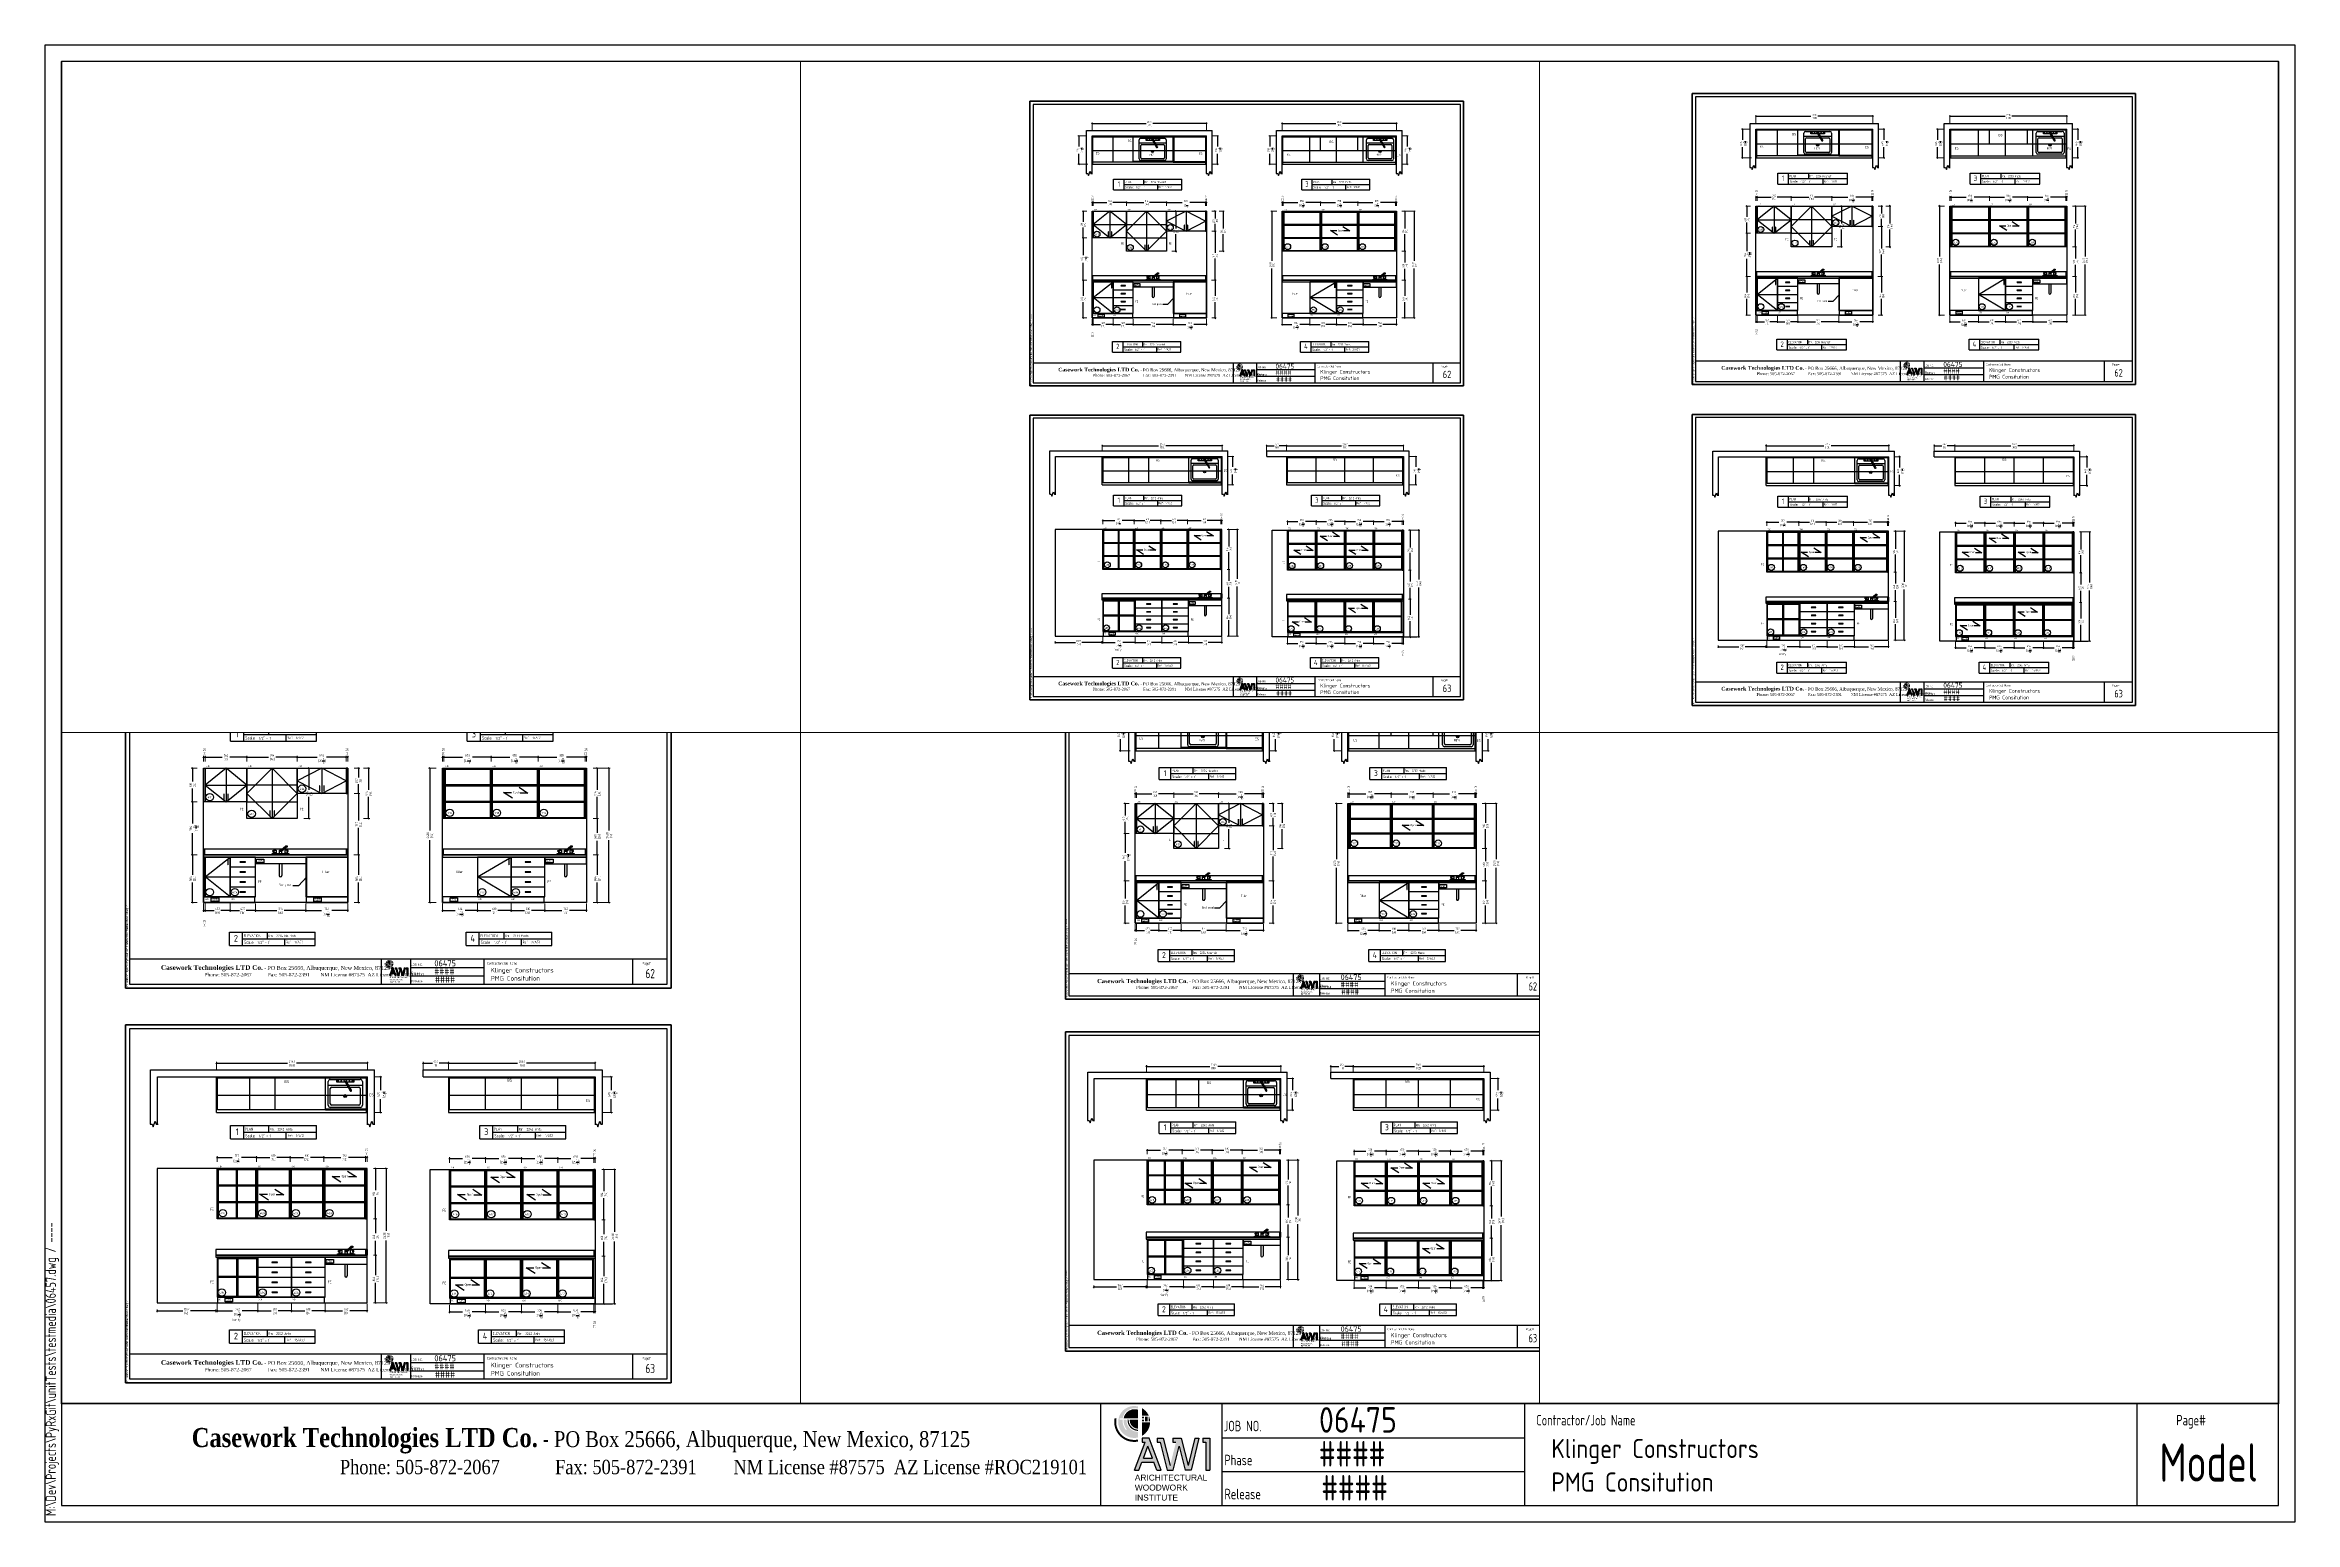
# Paper-space layout 'S7' of a CAD drawing. Header units: millimetres. Extents: x 0 to 413, y 0 to 271.
# The model-space entities are those that its viewports show. They can reach past a viewport. Long polylines and large blocks are cut down to what shows.
import ezdxf
from ezdxf.enums import TextEntityAlignment as Align

# ---------------------------------------------------------------- set-up
doc = ezdxf.new("R2010")
doc.units = ezdxf.units.MM
doc.header["$LTSCALE"] = 150
doc.linetypes.add('HIDDEN', pattern=[0.375, 0.25, -0.125])
for name, color, linetype in [('1_11_BOXBASE', 4, 'Continuous'), ('1_2_BASES_PLAN', 8, 'HIDDEN'), ('1_8_TEXT', 7, 'Continuous'), ('1_CRP_DIMS', 7, 'Continuous'), ('1_CRP_DOORSWING', 2, 'HIDDEN'), ('1_CRP_ELEV', 4, 'Continuous'), ('1_CRP_SHELVES', 5, 'HIDDEN'), ('1_CRP_TEXT', 7, 'Continuous'), ('1_CRP_TOPS', 6, 'Continuous'), ('1_CRP_WALLS', 3, 'Continuous'), ('HIDDEN', 2, 'HIDDEN')]:
    doc.layers.add(name, color=color, linetype=linetype)
doc.layers.add('PLOTWIN', color=211, linetype='Continuous', plot=False)
doc.styles.add('AWI', font='micross.ttf')
doc.styles.add('Ctec', font='archs.shx', dxfattribs={"width": 0.85})
doc.styles.get("Standard").update_dxf_attribs({"font": 'archquik.shx', "width": 0.85})
doc.dimstyles.new('24', dxfattribs={"dimscale": 24, "dimtxt": 1.8, "dimasz": 1, "dimexe": 1, "dimexo": 5, "dimgap": 0.5, "dimtad": 0, "dimdec": 0, "dimzin": 1, "dimdsep": 46, "dimtxsty": 'Standard', "dimblk": 'OBLIQUE', "dimcen": 0.1, "dimclrd": 1, "dimclre": 1, "dimclrt": 7, "dimadec": 0, "dimazin": 0, "dimtfac": 1, "dimtdec": 0, "dimtofl": 0, "dimtmove": 2, "dimatfit": 3, "dimfxl": 1, "dimtolj": 1, "dimtzin": 1, "dimlwe": 13, "dimarcsym": 0})

# ---------------------------------------------------------------- blocks, each defined once
blk = doc.blocks.new('awi')
h = blk.add_hatch(color=256)
h.paths.add_polyline_path([(3.931, 4.1047), (3.9659, 4.1047), (3.9904, 4.1701), (4.0885, 4.1701), (4.113, 4.1047), (4.1479, 4.1047), (4.0501, 4.3658), (3.9921, 4.3658), (3.9921, 4.3331), (4.0166, 4.3331)])
h.paths.add_polyline_path([(4.0395, 4.3009), (4.0763, 4.2028), (4.0027, 4.2028)], flags=16)
for points in [[(4.1655, 4.3658), (4.1154, 4.3658), (4.1154, 4.3331), (4.14, 4.3331), (4.197, 4.1047), (4.246, 4.1047), (4.2951, 4.3009), (4.3441, 4.1047), (4.3931, 4.1047), (4.4583, 4.3658), (4.4246, 4.3658), (4.3686, 4.1415), (4.3125, 4.3658), (4.2449, 4.3658), (4.2449, 4.3331), (4.2694, 4.3331), (4.2215, 4.1415)], [(4.491, 4.3658), (4.491, 4.3331), (4.5155, 4.3331), (4.5155, 4.1047), (4.5482, 4.1047), (4.5482, 4.3658)]]:
    blk.add_hatch(color=256).paths.add_polyline_path(points)
at = {"layer": 'HIDDEN'}
for points in [[(3.9594, 4.4175, -0.426996), (3.8639, 4.5196), (3.8393, 4.5196, 0.181903), (3.8659, 4.4384), (3.8601, 4.4326, -0.18298), (3.8312, 4.5196), (3.8075, 4.5196), (3.8075, 4.5278), (3.8318, 4.5278, -0.448286), (3.9594, 4.6089), (3.9594, 4.6258, 1.290994), (3.9594, 4.3726)], [(3.9594, 4.6003, 0.451495), (3.84, 4.5278), (3.9594, 4.5278)], [(3.9921, 4.6125), (3.9921, 4.5523), (4.0463, 4.5523, 0.158662)], [(3.9594, 4.3558, -0.543101), (3.7824, 4.5278), (3.7658, 4.5278, 0.529429), (3.9594, 4.3391)], [(3.8826, 4.5196), (3.8721, 4.5196, 0.428182), (3.9594, 4.4257), (3.9594, 4.4361, -0.430066)], [(3.9594, 4.5196), (3.8907, 4.5196, 0.431933), (3.9594, 4.4443)], [(4.0085, 4.5441), (3.9921, 4.5441), (3.9921, 4.5278), (4.0085, 4.5278)], [(4.0085, 4.5196), (3.9921, 4.5196), (3.9921, 4.5033), (4.0085, 4.5033)], [(4.0385, 4.5441), (4.0166, 4.5441), (4.0166, 4.5033), (4.0385, 4.5033)], [(4.0496, 4.5441), (4.0466, 4.5441), (4.0466, 4.5033), (4.0574, 4.5033, 0.080075)], [(4.0574, 4.4951), (3.9921, 4.4951), (3.9921, 4.386, 0.259457)]]:
    blk.add_hatch(color=104, dxfattribs=at).paths.add_polyline_path(points)
for p, q in [((3.931, 4.1047), (4.0166, 4.3331)), ((3.9921, 4.3658), (3.9921, 4.3331)), ((4.0501, 4.3658), (3.9921, 4.3658)), ((3.9921, 4.3331), (4.0166, 4.3331)), ((4.0289, 4.3658), (4.0289, 4.3658)), ((4.1479, 4.1047), (4.0501, 4.3658)), ((4.1154, 4.3658), (4.1154, 4.3331)), ((4.1154, 4.3658), (4.1655, 4.3658)), ((4.1154, 4.3331), (4.14, 4.3331)), ((4.14, 4.3331), (4.197, 4.1047)), ((4.1655, 4.3658), (4.2215, 4.1415)), ((4.2449, 4.3658), (4.2449, 4.3331)), ((4.2449, 4.3658), (4.3125, 4.3658)), ((4.2449, 4.3331), (4.2694, 4.3331)), ((4.3125, 4.3658), (4.3686, 4.1415)), ((4.4246, 4.3658), (4.3686, 4.1415)), ((4.4583, 4.3658), (4.3931, 4.1047)), ((4.4246, 4.3658), (4.4583, 4.3658)), ((4.491, 4.3658), (4.491, 4.3331)), ((4.491, 4.3658), (4.5482, 4.3658)), ((4.491, 4.3331), (4.5155, 4.3331)), ((4.5155, 4.3331), (4.5155, 4.1047)), ((4.5482, 4.3658), (4.5482, 4.1047)), ((4.0027, 4.2028), (4.0395, 4.3009)), ((4.0763, 4.2028), (4.0395, 4.3009)), ((4.246, 4.1047), (4.2951, 4.3009)), ((4.2951, 4.3009), (4.3441, 4.1047)), ((3.9659, 4.1047), (3.9904, 4.1701)), ((3.9904, 4.1701), (4.0885, 4.1701)), ((4.0027, 4.2028), (4.0763, 4.2028)), ((4.113, 4.1047), (4.0885, 4.1701)), ((3.931, 4.1047), (3.9659, 4.1047)), ((4.113, 4.1047), (4.1479, 4.1047)), ((4.197, 4.1047), (4.246, 4.1047)), ((4.3931, 4.1047), (4.3441, 4.1047)), ((4.5155, 4.1047), (4.5482, 4.1047))]:
    blk.add_line(p, q)
at = {"insert": (3.9323, 4.0682), "char_height": 0.049061, "width": 0.649306, "attachment_point": 1, "style": 'AWI'}
blk.add_mtext('ARICHITECTURAL\\PWOODWORK\\PINSTITUTE', dxfattribs=at)
blk = doc.blocks.new('Brdrtemplate')
blk.add_line((410, 21.71), (3, 21.71))
blk.add_lwpolyline([(3, 3), (410, 3), (410, 268), (3, 268)], close=True)
at = {"layer": '1_8_TEXT'}
for p, q in [((193.83, 3), (193.83, 21.71)), ((216.05, 3), (216.05, 21.71)), ((271.64, 3), (271.64, 21.71)), ((384.01, 3), (384.01, 21.71)), ((216.05, 15.47), (271.64, 15.47)), ((216.05, 9.24), (271.64, 9.24))]:
    blk.add_line(p, q, dxfattribs=at)
at = {"layer": '1_8_TEXT', "lineweight": 13}
blk.add_line((276.51, 5.57), (276.51, 5.57), dxfattribs=at)
at = {"layer": '1_8_TEXT'}
for p in [(216.05, 15.47), (216.05, 9.24)]:
    blk.add_point(p, dxfattribs=at)
at = {"layer": 'PLOTWIN'}
blk.add_lwpolyline([(0, 0), (413, 0), (413, 271), (0, 271)], close=True, dxfattribs=at)
at = {"layer": '1_8_TEXT', "lineweight": 13, "xscale": 22.39221752265871, "yscale": 22.39221752265871, "zscale": 22.39221752265871}
blk.add_blockref('awi', (111.99, -82.4), dxfattribs=at)
at = {"layer": '1_8_TEXT', "style": 'Ctec', "width": 0.85}
for s, height, p in [('JOB NO.', 1.93, (216.35, 16.64)), ('Contractor/Job Name', 1.9303, (273.72, 17.72)), ('Page#', 1.93, (391.21, 17.72)), ('Phase', 1.93, (216.48, 10.41)), ('Release', 1.93, (216.5, 4.17))]:
    blk.add_text(s, height=height, dxfattribs=at).set_placement(p)
at = {"layer": '1_8_TEXT', "insert": (0.13, 1.09), "char_height": 1.8707, "width": 218.1848, "attachment_point": 1, "rotation": 90}
blk.add_mtext('M:\\\\Dev\\\\Projects\\\\PyRxGit\\\\unitTests\\\\testmedia\\\\06457.dwg / ----', dxfattribs=at)
at = {"layer": '1_8_TEXT', "insert": (26.93, 17.25), "char_height": 3.50755, "width": 230.1894, "attachment_point": 1, "style": 'Ctec'}
blk.add_mtext('{\\fTimes New Roman|b1|i0|c0|p18;Casework Technologies LTD Co.\\Ftxt|c0;\\H0.8333x; - \\fTimes New Roman|b0|i0|c0|p18;PO Box 25666, Albuquerque, New Mexico, 87125\\P\\H0.8x;                                  \\H1.125x;  Phone: 505-872-2067            Fax: 505-872-2391        NM License #87575  AZ License #ROC219101}', dxfattribs=at)
at = {"layer": '1_8_TEXT', "flags": 8}
for tag, p, height in [('JOBNUM', (233.84, 16.39), 4.68), ('CONTRACTOR', (276.51, 11.72), 3.51), ('JOBNAME', (276.51, 5.57), 3.51)]:
    blk.add_attdef(tag, p, '', height=height, dxfattribs=at)
at = {"layer": '1_8_TEXT', "style": 'Ctec', "width": 0.85, "flags": 8}
for tag, p in [('PHASE', (233.84, 10.16)), ('RELEASE', (234.29, 3.92))]:
    blk.add_attdef(tag, p, '', height=4.68, dxfattribs=at)
blk.add_attdef('PAGE', text='', height=7.02, dxfattribs=at).set_placement((397.16, 10.92), align=Align.MIDDLE_CENTER)
blk = doc.blocks.new('_OBLIQUE')
at = {"color": 0, "linetype": 'ByBlock'}
blk.add_line((-0.5, -0.5), (0.5, 0.5), dxfattribs=at)
blk = doc.blocks.new('*D621')
at = {"layer": '1_CRP_DIMS', "color": 1, "linetype": 'Continuous', "lineweight": 13, "transparency": 16777216}
for p, q in [((19486.3, 8596.3), (19486.3, 8442.3)), ((19511.3, 8596.3), (19511.3, 8442.3))]:
    blk.add_line(p, q, dxfattribs=at)
at = {"layer": '1_CRP_DIMS', "color": 1, "linetype": 'ByBlock', "lineweight": -2, "transparency": 16777216}
blk.add_line((19486.3, 8466.3), (19511.3, 8466.3), dxfattribs=at)
at = {"layer": 'Defpoints', "color": 0, "transparency": 16777216}
for p in [(19486.3, 8716.3), (19511.3, 8716.3), (19511.3, 8466.3)]:
    blk.add_point(p, dxfattribs=at)
at = {"layer": '1_CRP_DIMS', "color": 1, "lineweight": -2, "transparency": 16777216, "xscale": 24, "yscale": 24, "zscale": 24, "rotation": 180}
blk.add_blockref('_OBLIQUE', (19486.3, 8466.3), dxfattribs=at)
at = {"layer": '1_CRP_DIMS', "color": 1, "lineweight": -2, "transparency": 16777216, "xscale": 24, "yscale": 24, "zscale": 24}
blk.add_blockref('_OBLIQUE', (19511.3, 8466.3), dxfattribs=at)
at = {"layer": '1_CRP_DIMS', "color": 7, "transparency": 16777216, "char_height": 43.2, "attachment_point": 5}
for s, insert in [('\\A1;25', (19498.8, 8274.4)), ('\\A1;[1]', (19498.8, 8201.3))]:
    blk.add_mtext(s, dxfattribs=dict(at, insert=insert))
blk = doc.blocks.new('sngldrpulll')
blk.add_lwpolyline([(-41, -137, 1), (-35, -137), (-35, -41, 1), (-41, -41)], format="xyb", close=True)
blk = doc.blocks.new('n')
blk.add_circle((84.8528, 84.8528), 67.5806)
at = {"flags": 8}
blk.add_attdef('NUMBER', text='', height=40, dxfattribs=at).set_placement((84.8528, 61.841), align=Align.CENTER)
blk = doc.blocks.new('*D622')
at = {"layer": '1_CRP_DIMS', "color": 1, "linetype": 'Continuous', "lineweight": 13, "transparency": 16777216}
for p, q in [((19511.3, 8596.3), (19511.3, 8442.3)), ((19968.3, 8596.3), (19968.3, 8442.3))]:
    blk.add_line(p, q, dxfattribs=at)
at = {"layer": '1_CRP_DIMS', "color": 1, "linetype": 'ByBlock', "lineweight": -2, "transparency": 16777216}
for p, q in [((19511.3, 8466.3), (19679.7, 8466.3)), ((19968.3, 8466.3), (19799.9, 8466.3))]:
    blk.add_line(p, q, dxfattribs=at)
at = {"layer": 'Defpoints', "color": 0, "transparency": 16777216}
for p in [(19511.3, 8716.3), (19968.3, 8716.3), (19968.3, 8466.3)]:
    blk.add_point(p, dxfattribs=at)
at = {"layer": '1_CRP_DIMS', "color": 1, "lineweight": -2, "transparency": 16777216, "xscale": 24, "yscale": 24, "zscale": 24, "rotation": 180}
blk.add_blockref('_OBLIQUE', (19511.3, 8466.3), dxfattribs=at)
at = {"layer": '1_CRP_DIMS', "color": 1, "lineweight": -2, "transparency": 16777216, "xscale": 24, "yscale": 24, "zscale": 24}
blk.add_blockref('_OBLIQUE', (19968.3, 8466.3), dxfattribs=at)
at = {"layer": '1_CRP_DIMS', "color": 7, "transparency": 16777216, "char_height": 43.2, "attachment_point": 5}
for s, insert in [('\\A1;457', (19739.8, 8499.9)), ('\\A1;[18]', (19739.8, 8426.8))]:
    blk.add_mtext(s, dxfattribs=dict(at, insert=insert))
blk = doc.blocks.new('nt')
at = {"layer": '1_8_TEXT'}
blk.add_lwpolyline([(18, 18), (18, 86), (152.667, 86), (152.667, 18)], close=True, dxfattribs=at)
at = {"layer": '1_8_TEXT', "flags": 8}
blk.add_attdef('NUMBER', text='', height=40, dxfattribs=at).set_placement((85.3333, 28.9881), align=Align.CENTER)
blk = doc.blocks.new('*D623')
at = {"layer": '1_CRP_DIMS', "color": 1, "linetype": 'Continuous', "lineweight": 13, "transparency": 16777216}
for p, q in [((21339.3, 8596.3), (21339.3, 8442.3)), ((22102.3, 8596.3), (22102.3, 8442.3))]:
    blk.add_line(p, q, dxfattribs=at)
at = {"layer": '1_CRP_DIMS', "color": 1, "linetype": 'ByBlock', "lineweight": -2, "transparency": 16777216}
for p, q in [((21339.3, 8466.3), (21628.4, 8466.3)), ((22102.3, 8466.3), (21813.2, 8466.3))]:
    blk.add_line(p, q, dxfattribs=at)
at = {"layer": 'Defpoints', "color": 0, "transparency": 16777216}
for p in [(21339.3, 8716.3), (22102.3, 8716.3), (22102.3, 8466.3)]:
    blk.add_point(p, dxfattribs=at)
at = {"layer": '1_CRP_DIMS', "color": 1, "lineweight": -2, "transparency": 16777216, "xscale": 24, "yscale": 24, "zscale": 24, "rotation": 180}
blk.add_blockref('_OBLIQUE', (21339.3, 8466.3), dxfattribs=at)
at = {"layer": '1_CRP_DIMS', "color": 1, "lineweight": -2, "transparency": 16777216, "xscale": 24, "yscale": 24, "zscale": 24}
blk.add_blockref('_OBLIQUE', (22102.3, 8466.3), dxfattribs=at)
at = {"layer": '1_CRP_DIMS', "color": 7, "transparency": 16777216, "char_height": 43.2, "attachment_point": 5}
for s, insert in [('\\A1;763', (21720.8, 8499.9)), ('\\A1;[30{\\H1.000000x;\\S1/16;}]', (21720.8, 8400.9))]:
    blk.add_mtext(s, dxfattribs=dict(at, insert=insert))
blk = doc.blocks.new('*D624')
at = {"layer": '1_CRP_DIMS', "color": 1, "linetype": 'Continuous', "lineweight": 13, "transparency": 16777216}
for p, q in [((19486.3, 11172.3), (19486.3, 11276.3)), ((19511.3, 11172.3), (19511.3, 11276.3))]:
    blk.add_line(p, q, dxfattribs=at)
at = {"layer": '1_CRP_DIMS', "color": 1, "linetype": 'ByBlock', "lineweight": -2, "transparency": 16777216}
blk.add_line((19486.3, 11252.3), (19511.3, 11252.3), dxfattribs=at)
at = {"layer": 'Defpoints', "color": 0, "transparency": 16777216}
for p in [(19511.3, 11252.3), (19486.3, 11052.3), (19511.3, 11052.3)]:
    blk.add_point(p, dxfattribs=at)
at = {"layer": '1_CRP_DIMS', "color": 1, "lineweight": -2, "transparency": 16777216, "xscale": 24, "yscale": 24, "zscale": 24, "rotation": 180}
blk.add_blockref('_OBLIQUE', (19486.3, 11252.3), dxfattribs=at)
at = {"layer": '1_CRP_DIMS', "color": 1, "lineweight": -2, "transparency": 16777216, "xscale": 24, "yscale": 24, "zscale": 24}
blk.add_blockref('_OBLIQUE', (19511.3, 11252.3), dxfattribs=at)
at = {"layer": '1_CRP_DIMS', "color": 7, "transparency": 16777216, "char_height": 43.2, "attachment_point": 5}
for s, insert in [('\\A1;25', (19498.8, 11389.1)), ('\\A1;[1]', (19498.8, 11315.9))]:
    blk.add_mtext(s, dxfattribs=dict(at, insert=insert))
blk = doc.blocks.new('doublepullu')
for points in [[(-35, 137, 1), (-41, 137), (-41, 41, 1), (-35, 41)], [(41, 41), (41, 137, 1), (35, 137), (35, 41, 1)]]:
    blk.add_lwpolyline(points, format="xyb", close=True)
blk = doc.blocks.new('*D625')
at = {"layer": '1_CRP_DIMS', "color": 1, "linetype": 'Continuous', "lineweight": 13, "transparency": 16777216}
for p, q in [((19511.3, 11172.3), (19511.3, 11276.3)), ((20273.3, 11172.3), (20273.3, 11276.3))]:
    blk.add_line(p, q, dxfattribs=at)
at = {"layer": '1_CRP_DIMS', "color": 1, "linetype": 'ByBlock', "lineweight": -2, "transparency": 16777216}
for p, q in [((19511.3, 11252.3), (19825.2, 11252.3)), ((20273.3, 11252.3), (19959.4, 11252.3))]:
    blk.add_line(p, q, dxfattribs=at)
at = {"layer": 'Defpoints', "color": 0, "transparency": 16777216}
for p in [(20273.3, 11252.3), (19511.3, 11052.3), (20273.3, 11052.3)]:
    blk.add_point(p, dxfattribs=at)
at = {"layer": '1_CRP_DIMS', "color": 1, "lineweight": -2, "transparency": 16777216, "xscale": 24, "yscale": 24, "zscale": 24, "rotation": 180}
blk.add_blockref('_OBLIQUE', (19511.3, 11252.3), dxfattribs=at)
at = {"layer": '1_CRP_DIMS', "color": 1, "lineweight": -2, "transparency": 16777216, "xscale": 24, "yscale": 24, "zscale": 24}
blk.add_blockref('_OBLIQUE', (20273.3, 11252.3), dxfattribs=at)
at = {"layer": '1_CRP_DIMS', "color": 7, "transparency": 16777216, "char_height": 43.2, "attachment_point": 5}
for s, insert in [('\\A1;762', (19892.3, 11285.9)), ('\\A1;[30]', (19892.3, 11212.8))]:
    blk.add_mtext(s, dxfattribs=dict(at, insert=insert))
blk = doc.blocks.new('*D626')
at = {"layer": '1_CRP_DIMS', "color": 1, "linetype": 'Continuous', "lineweight": 13, "transparency": 16777216}
for p, q in [((20273.3, 11172.3), (20273.3, 11276.3)), ((21187.3, 11172.3), (21187.3, 11276.3))]:
    blk.add_line(p, q, dxfattribs=at)
at = {"layer": '1_CRP_DIMS', "color": 1, "linetype": 'ByBlock', "lineweight": -2, "transparency": 16777216}
for p, q in [((20273.3, 11252.3), (20666.4, 11252.3)), ((21187.3, 11252.3), (20794.2, 11252.3))]:
    blk.add_line(p, q, dxfattribs=at)
at = {"layer": 'Defpoints', "color": 0, "transparency": 16777216}
for p in [(21187.3, 11252.3), (20273.3, 11052.3), (21187.3, 11052.3)]:
    blk.add_point(p, dxfattribs=at)
at = {"layer": '1_CRP_DIMS', "color": 1, "lineweight": -2, "transparency": 16777216, "xscale": 24, "yscale": 24, "zscale": 24, "rotation": 180}
blk.add_blockref('_OBLIQUE', (20273.3, 11252.3), dxfattribs=at)
at = {"layer": '1_CRP_DIMS', "color": 1, "lineweight": -2, "transparency": 16777216, "xscale": 24, "yscale": 24, "zscale": 24}
blk.add_blockref('_OBLIQUE', (21187.3, 11252.3), dxfattribs=at)
at = {"layer": '1_CRP_DIMS', "color": 7, "transparency": 16777216, "char_height": 43.2, "attachment_point": 5}
for s, insert in [('\\A1;914', (20730.3, 11285.9)), ('\\A1;[36]', (20730.3, 11212.8))]:
    blk.add_mtext(s, dxfattribs=dict(at, insert=insert))
blk = doc.blocks.new('*D627')
at = {"layer": '1_CRP_DIMS', "color": 1, "linetype": 'Continuous', "lineweight": 13, "transparency": 16777216}
for p, q in [((22077.3, 11172.3), (22077.3, 11276.3)), ((22102.3, 11172.3), (22102.3, 11276.3))]:
    blk.add_line(p, q, dxfattribs=at)
at = {"layer": '1_CRP_DIMS', "color": 1, "linetype": 'ByBlock', "lineweight": -2, "transparency": 16777216}
blk.add_line((22102.3, 11252.3), (22077.3, 11252.3), dxfattribs=at)
at = {"layer": 'Defpoints', "color": 0, "transparency": 16777216}
for p in [(22077.3, 11252.3), (22077.3, 11052.3), (22102.3, 11052.3)]:
    blk.add_point(p, dxfattribs=at)
at = {"layer": '1_CRP_DIMS', "color": 1, "lineweight": -2, "transparency": 16777216, "xscale": 24, "yscale": 24, "zscale": 24, "rotation": 180}
blk.add_blockref('_OBLIQUE', (22077.3, 11252.3), dxfattribs=at)
at = {"layer": '1_CRP_DIMS', "color": 1, "lineweight": -2, "transparency": 16777216, "xscale": 24, "yscale": 24, "zscale": 24}
blk.add_blockref('_OBLIQUE', (22102.3, 11252.3), dxfattribs=at)
at = {"layer": '1_CRP_DIMS', "color": 7, "transparency": 16777216, "char_height": 43.2, "attachment_point": 5}
for s, insert in [('\\A1;25', (22089.8, 11389.1)), ('\\A1;[1]', (22089.8, 11315.9))]:
    blk.add_mtext(s, dxfattribs=dict(at, insert=insert))
blk = doc.blocks.new('*D628')
at = {"layer": '1_CRP_DIMS', "color": 1, "linetype": 'Continuous', "lineweight": 13, "transparency": 16777216}
for p, q in [((21187.3, 11172.3), (21187.3, 11276.3)), ((22077.3, 11172.3), (22077.3, 11276.3))]:
    blk.add_line(p, q, dxfattribs=at)
at = {"layer": '1_CRP_DIMS', "color": 1, "linetype": 'ByBlock', "lineweight": -2, "transparency": 16777216}
for p, q in [((21187.3, 11252.3), (21545, 11252.3)), ((22077.3, 11252.3), (21719.7, 11252.3))]:
    blk.add_line(p, q, dxfattribs=at)
at = {"layer": 'Defpoints', "color": 0, "transparency": 16777216}
for p in [(22077.3, 11252.3), (21187.3, 11052.3), (22077.3, 11052.3)]:
    blk.add_point(p, dxfattribs=at)
at = {"layer": '1_CRP_DIMS', "color": 1, "lineweight": -2, "transparency": 16777216, "xscale": 24, "yscale": 24, "zscale": 24, "rotation": 180}
blk.add_blockref('_OBLIQUE', (21187.3, 11252.3), dxfattribs=at)
at = {"layer": '1_CRP_DIMS', "color": 1, "lineweight": -2, "transparency": 16777216, "xscale": 24, "yscale": 24, "zscale": 24}
blk.add_blockref('_OBLIQUE', (22077.3, 11252.3), dxfattribs=at)
at = {"layer": '1_CRP_DIMS', "color": 7, "transparency": 16777216, "char_height": 43.2, "attachment_point": 5}
for s, insert in [('\\A1;890', (21632.3, 11285.9)), ('\\A1;[35{\\H1.000000x;\\S1/16;}]', (21632.3, 11186.9))]:
    blk.add_mtext(s, dxfattribs=dict(at, insert=insert))
blk = doc.blocks.new('A$C0A1240C9')
for p, q in [((-6.5, 114.1), (95.1, 203)), ((95.1, 190.3), (95.1, 203)), ((95.1, 203), (120.5, 203)), ((120.5, 203), (120.5, 190.3)), ((95.1, 190.3), (-6.5, 101.4)), ((106.3, 177.7), (18.9, 101.4)), ((95.1, 177.6), (95.1, 190.3)), ((120.5, 190.3), (95.1, 190.3)), ((120.5, 177.6), (95.1, 177.6)), ((120.5, 190.3), (120.5, 177.6)), ((-19.2, 126.8), (8, 126.8)), ((-19.2, 63.3), (-19.2, 126.8)), ((-6.5, 101.4), (-6.5, 114.1)), ((18.9, 101.4), (-6.5, 101.4)), ((18.9, 101.4), (18.9, 63.3)), ((-114.4, 63.3), (-114.4, 76)), ((-89, 76), (-89, 63.3)), ((88.8, 76), (88.8, 63.3)), ((114.2, 63.3), (114.2, 76))]:
    blk.add_line(p, q)
for points in [[(-139.8, 101.4), (-139.8, 120.5), (-114.4, 120.5), (-114.4, 101.4)], [(139.6, 101.4), (139.6, 120.5), (114.2, 120.5), (114.2, 101.4)], [(-152.5, 37.9), (-152.5, 63.3), (152.3, 63.3), (152.3, 37.9)]]:
    blk.add_lwpolyline(points, close=True)
for points in [[(-127.1, 120.5), (-127.1, 126.8), (-76.3, 126.8), (-76.3, 76), (-127.1, 76), (-127.1, 101.4)], [(126.9, 120.5), (126.9, 126.8), (76.1, 126.8), (76.1, 76), (126.9, 76), (126.9, 101.4)]]:
    blk.add_lwpolyline(points)
blk = doc.blocks.new('*U353')
for p, q in [((-268.2, 300.2), (275.7, 300.2)), ((-135.9, 281.1), (-135.9, 268.4)), ((-121.8, 281.1), (-135.9, 281.1)), ((129.3, 281.1), (143.5, 281.1)), ((143.5, 281.1), (143.5, 268.4)), ((-306.3, -169.7), (-306.3, 262.1)), ((-135.9, 268.4), (-121.8, 268.4)), ((0, 255.9), (94.4, 92.4)), ((116.4, 105.1), (22, 268.6)), ((143.5, 268.4), (129.3, 268.4)), ((313.8, 262.1), (313.8, -169.7)), ((-306.3, 198.6), (313.8, 198.6)), ((-268.2, -144.3), (-268.2, 135.1)), ((-242.8, 160.5), (250.3, 160.5)), ((275.7, 135.1), (275.7, -144.3)), ((250.3, -169.7), (-242.8, -169.7)), ((275.7, -207.8), (-268.2, -207.8))]:
    blk.add_line(p, q)
blk.add_lwpolyline([(3.6, 249.4), (-148.6, 249.4), (-148.6, 300.2), (156.2, 300.2), (156.2, 249.4), (33, 249.4)])
for centre, radius in [((-97.8, 274.8), 25.4), ((3.8, 274.8), 19), ((105.4, 274.8), 25.4), ((0.2, -1.8), 25.4), ((0.2, -1.8), 12.7)]:
    blk.add_circle(centre, radius)
for centre, radius, start, end in [((-268.2, 262.1), 38.1, 90, 180), ((275.7, 262.1), 38.1, 0, 90), ((-242.8, 135.1), 25.4, 90, 180), ((250.3, 135.1), 25.4, 0, 90), ((105.4, 98.8), 12.7, 210, 30), ((-242.8, -144.3), 25.4, 180, 270), ((250.3, -144.3), 25.4, 270, 0), ((-268.2, -169.7), 38.1, 180, 270), ((275.7, -169.7), 38.1, 270, 0)]:
    blk.add_arc(centre, radius, start, end)
blk = doc.blocks.new('*D629')
at = {"layer": '1_CRP_DIMS', "color": 1, "linetype": 'Continuous', "lineweight": 13, "transparency": 16777216}
for p, q in [((20425.3, 8596.3), (20425.3, 8442.3)), ((21339.3, 8596.3), (21339.3, 8442.3))]:
    blk.add_line(p, q, dxfattribs=at)
at = {"layer": '1_CRP_DIMS', "color": 1, "linetype": 'ByBlock', "lineweight": -2, "transparency": 16777216}
for p, q in [((20425.3, 8466.3), (20818.4, 8466.3)), ((21339.3, 8466.3), (20946.2, 8466.3))]:
    blk.add_line(p, q, dxfattribs=at)
at = {"layer": 'Defpoints', "color": 0, "transparency": 16777216}
for p in [(20425.3, 8716.3), (21339.3, 8716.3), (21339.3, 8466.3)]:
    blk.add_point(p, dxfattribs=at)
at = {"layer": '1_CRP_DIMS', "color": 1, "lineweight": -2, "transparency": 16777216, "xscale": 24, "yscale": 24, "zscale": 24, "rotation": 180}
blk.add_blockref('_OBLIQUE', (20425.3, 8466.3), dxfattribs=at)
at = {"layer": '1_CRP_DIMS', "color": 1, "lineweight": -2, "transparency": 16777216, "xscale": 24, "yscale": 24, "zscale": 24}
blk.add_blockref('_OBLIQUE', (21339.3, 8466.3), dxfattribs=at)
at = {"layer": '1_CRP_DIMS', "color": 7, "transparency": 16777216, "char_height": 43.2, "attachment_point": 5}
for s, insert in [('\\A1;914', (20882.3, 8499.9)), ('\\A1;[36]', (20882.3, 8426.8))]:
    blk.add_mtext(s, dxfattribs=dict(at, insert=insert))
blk = doc.blocks.new('*D630')
at = {"layer": '1_CRP_DIMS', "color": 1, "linetype": 'Continuous', "lineweight": 13, "transparency": 16777216}
for p, q in [((24460.4, 8596.3), (24460.4, 8442.3)), ((25070.4, 8596.3), (25070.4, 8442.3))]:
    blk.add_line(p, q, dxfattribs=at)
at = {"layer": '1_CRP_DIMS', "color": 1, "linetype": 'ByBlock', "lineweight": -2, "transparency": 16777216}
for p, q in [((24460.4, 8466.3), (24700.8, 8466.3)), ((25070.4, 8466.3), (24829.9, 8466.3))]:
    blk.add_line(p, q, dxfattribs=at)
at = {"layer": 'Defpoints', "color": 0, "transparency": 16777216}
for p in [(24460.4, 8716.3), (25070.4, 8716.3), (25070.4, 8466.3)]:
    blk.add_point(p, dxfattribs=at)
at = {"layer": '1_CRP_DIMS', "color": 1, "lineweight": -2, "transparency": 16777216, "xscale": 24, "yscale": 24, "zscale": 24, "rotation": 180}
blk.add_blockref('_OBLIQUE', (24460.4, 8466.3), dxfattribs=at)
at = {"layer": '1_CRP_DIMS', "color": 1, "lineweight": -2, "transparency": 16777216, "xscale": 24, "yscale": 24, "zscale": 24}
blk.add_blockref('_OBLIQUE', (25070.4, 8466.3), dxfattribs=at)
at = {"layer": '1_CRP_DIMS', "color": 7, "transparency": 16777216, "char_height": 43.2, "attachment_point": 5}
for s, insert in [('\\A1;610', (24765.4, 8499.9)), ('\\A1;[24]', (24765.4, 8426.8))]:
    blk.add_mtext(s, dxfattribs=dict(at, insert=insert))
blk = doc.blocks.new('*D631')
at = {"layer": '1_CRP_DIMS', "color": 1, "linetype": 'Continuous', "lineweight": 13, "transparency": 16777216}
for p, q in [((23826.4, 8596.3), (23826.4, 8442.3)), ((24460.4, 8596.3), (24460.4, 8442.3))]:
    blk.add_line(p, q, dxfattribs=at)
at = {"layer": '1_CRP_DIMS', "color": 1, "linetype": 'ByBlock', "lineweight": -2, "transparency": 16777216}
for p, q in [((23826.4, 8466.3), (24053.5, 8466.3)), ((24460.4, 8466.3), (24233.3, 8466.3))]:
    blk.add_line(p, q, dxfattribs=at)
at = {"layer": 'Defpoints', "color": 0, "transparency": 16777216}
for p in [(23826.4, 8716.3), (24460.4, 8716.3), (23826.4, 8466.3)]:
    blk.add_point(p, dxfattribs=at)
at = {"layer": '1_CRP_DIMS', "color": 1, "lineweight": -2, "transparency": 16777216, "xscale": 24, "yscale": 24, "zscale": 24, "rotation": 180}
blk.add_blockref('_OBLIQUE', (23826.4, 8466.3), dxfattribs=at)
at = {"layer": '1_CRP_DIMS', "color": 1, "lineweight": -2, "transparency": 16777216, "xscale": 24, "yscale": 24, "zscale": 24}
blk.add_blockref('_OBLIQUE', (24460.4, 8466.3), dxfattribs=at)
at = {"layer": '1_CRP_DIMS', "color": 7, "transparency": 16777216, "char_height": 43.2, "attachment_point": 5}
for s, insert in [('\\A1;634', (24143.4, 8499.9)), ('\\A1;[24{\\H1.000000x;\\S15/16;}]', (24143.4, 8400.9))]:
    blk.add_mtext(s, dxfattribs=dict(at, insert=insert))
blk = doc.blocks.new('*D632')
at = {"layer": '1_CRP_DIMS', "color": 1, "linetype": 'Continuous', "lineweight": 13, "transparency": 16777216}
for p, q in [((23826.4, 11172.3), (23826.4, 11276.3)), ((23851.4, 11172.3), (23851.4, 11276.3))]:
    blk.add_line(p, q, dxfattribs=at)
at = {"layer": '1_CRP_DIMS', "color": 1, "linetype": 'ByBlock', "lineweight": -2, "transparency": 16777216}
blk.add_line((23826.4, 11252.3), (23851.4, 11252.3), dxfattribs=at)
at = {"layer": 'Defpoints', "color": 0, "transparency": 16777216}
for p in [(23851.4, 11252.3), (23826.4, 11052.3), (23851.4, 11052.3)]:
    blk.add_point(p, dxfattribs=at)
at = {"layer": '1_CRP_DIMS', "color": 1, "lineweight": -2, "transparency": 16777216, "xscale": 24, "yscale": 24, "zscale": 24, "rotation": 180}
blk.add_blockref('_OBLIQUE', (23826.4, 11252.3), dxfattribs=at)
at = {"layer": '1_CRP_DIMS', "color": 1, "lineweight": -2, "transparency": 16777216, "xscale": 24, "yscale": 24, "zscale": 24}
blk.add_blockref('_OBLIQUE', (23851.4, 11252.3), dxfattribs=at)
at = {"layer": '1_CRP_DIMS', "color": 7, "transparency": 16777216, "char_height": 43.2, "attachment_point": 5}
for s, insert in [('\\A1;25', (23838.9, 11389.1)), ('\\A1;[1]', (23838.9, 11315.9))]:
    blk.add_mtext(s, dxfattribs=dict(at, insert=insert))
blk = doc.blocks.new('*D633')
at = {"layer": '1_CRP_DIMS', "color": 1, "linetype": 'Continuous', "lineweight": 13, "transparency": 16777216}
for p, q in [((26417.4, 11172.3), (26417.4, 11276.3)), ((26442.4, 11172.3), (26442.4, 11276.3))]:
    blk.add_line(p, q, dxfattribs=at)
at = {"layer": '1_CRP_DIMS', "color": 1, "linetype": 'ByBlock', "lineweight": -2, "transparency": 16777216}
blk.add_line((26417.4, 11252.3), (26442.4, 11252.3), dxfattribs=at)
at = {"layer": 'Defpoints', "color": 0, "transparency": 16777216}
for p in [(26442.4, 11252.3), (26417.4, 11052.3), (26442.4, 11052.3)]:
    blk.add_point(p, dxfattribs=at)
at = {"layer": '1_CRP_DIMS', "color": 1, "lineweight": -2, "transparency": 16777216, "xscale": 24, "yscale": 24, "zscale": 24, "rotation": 180}
blk.add_blockref('_OBLIQUE', (26417.4, 11252.3), dxfattribs=at)
at = {"layer": '1_CRP_DIMS', "color": 1, "lineweight": -2, "transparency": 16777216, "xscale": 24, "yscale": 24, "zscale": 24}
blk.add_blockref('_OBLIQUE', (26442.4, 11252.3), dxfattribs=at)
at = {"layer": '1_CRP_DIMS', "color": 7, "transparency": 16777216, "char_height": 43.2, "attachment_point": 5}
for s, insert in [('\\A1;25', (26429.9, 11389.1)), ('\\A1;[1]', (26429.9, 11315.9))]:
    blk.add_mtext(s, dxfattribs=dict(at, insert=insert))
blk = doc.blocks.new('*D634')
at = {"layer": '1_CRP_DIMS', "color": 1, "linetype": 'Continuous', "lineweight": 13, "transparency": 16777216}
for p, q in [((23851.4, 11172.3), (23851.4, 11276.3)), ((24706.4, 11172.3), (24706.4, 11276.3))]:
    blk.add_line(p, q, dxfattribs=at)
at = {"layer": '1_CRP_DIMS', "color": 1, "linetype": 'ByBlock', "lineweight": -2, "transparency": 16777216}
for p, q in [((23851.4, 11252.3), (24190.3, 11252.3)), ((24706.4, 11252.3), (24367.5, 11252.3))]:
    blk.add_line(p, q, dxfattribs=at)
at = {"layer": 'Defpoints', "color": 0, "transparency": 16777216}
for p in [(24706.4, 11252.3), (23851.4, 11052.3), (24706.4, 11052.3)]:
    blk.add_point(p, dxfattribs=at)
at = {"layer": '1_CRP_DIMS', "color": 1, "lineweight": -2, "transparency": 16777216, "xscale": 24, "yscale": 24, "zscale": 24, "rotation": 180}
blk.add_blockref('_OBLIQUE', (23851.4, 11252.3), dxfattribs=at)
at = {"layer": '1_CRP_DIMS', "color": 1, "lineweight": -2, "transparency": 16777216, "xscale": 24, "yscale": 24, "zscale": 24}
blk.add_blockref('_OBLIQUE', (24706.4, 11252.3), dxfattribs=at)
at = {"layer": '1_CRP_DIMS', "color": 7, "transparency": 16777216, "char_height": 43.2, "attachment_point": 5}
for s, insert in [('\\A1;855', (24278.9, 11285.9)), ('\\A1;[33{\\H1.000000x;\\S11/16;}]', (24278.9, 11186.9))]:
    blk.add_mtext(s, dxfattribs=dict(at, insert=insert))
blk = doc.blocks.new('*D635')
at = {"layer": '1_CRP_DIMS', "color": 1, "linetype": 'Continuous', "lineweight": 13, "transparency": 16777216}
for p, q in [((24706.4, 11172.3), (24706.4, 11276.3)), ((25561.4, 11172.3), (25561.4, 11276.3))]:
    blk.add_line(p, q, dxfattribs=at)
at = {"layer": '1_CRP_DIMS', "color": 1, "linetype": 'ByBlock', "lineweight": -2, "transparency": 16777216}
for p, q in [((24706.4, 11252.3), (25045.3, 11252.3)), ((25561.4, 11252.3), (25222.5, 11252.3))]:
    blk.add_line(p, q, dxfattribs=at)
at = {"layer": 'Defpoints', "color": 0, "transparency": 16777216}
for p in [(25561.4, 11252.3), (24706.4, 11052.3), (25561.4, 11052.3)]:
    blk.add_point(p, dxfattribs=at)
at = {"layer": '1_CRP_DIMS', "color": 1, "lineweight": -2, "transparency": 16777216, "xscale": 24, "yscale": 24, "zscale": 24, "rotation": 180}
blk.add_blockref('_OBLIQUE', (24706.4, 11252.3), dxfattribs=at)
at = {"layer": '1_CRP_DIMS', "color": 1, "lineweight": -2, "transparency": 16777216, "xscale": 24, "yscale": 24, "zscale": 24}
blk.add_blockref('_OBLIQUE', (25561.4, 11252.3), dxfattribs=at)
at = {"layer": '1_CRP_DIMS', "color": 7, "transparency": 16777216, "char_height": 43.2, "attachment_point": 5}
for s, insert in [('\\A1;855', (25133.9, 11285.9)), ('\\A1;[33{\\H1.000000x;\\S11/16;}]', (25133.9, 11186.9))]:
    blk.add_mtext(s, dxfattribs=dict(at, insert=insert))
blk = doc.blocks.new('*D636')
at = {"layer": '1_CRP_DIMS', "color": 1, "linetype": 'Continuous', "lineweight": 13, "transparency": 16777216}
for p, q in [((25561.4, 11172.3), (25561.4, 11276.3)), ((26416.4, 11172.3), (26416.4, 11276.3))]:
    blk.add_line(p, q, dxfattribs=at)
at = {"layer": '1_CRP_DIMS', "color": 1, "linetype": 'ByBlock', "lineweight": -2, "transparency": 16777216}
for p, q in [((25561.4, 11252.3), (25900.3, 11252.3)), ((26416.4, 11252.3), (26077.5, 11252.3))]:
    blk.add_line(p, q, dxfattribs=at)
at = {"layer": 'Defpoints', "color": 0, "transparency": 16777216}
for p in [(26416.4, 11252.3), (25561.4, 11052.3), (26416.4, 11052.3)]:
    blk.add_point(p, dxfattribs=at)
at = {"layer": '1_CRP_DIMS', "color": 1, "lineweight": -2, "transparency": 16777216, "xscale": 24, "yscale": 24, "zscale": 24, "rotation": 180}
blk.add_blockref('_OBLIQUE', (25561.4, 11252.3), dxfattribs=at)
at = {"layer": '1_CRP_DIMS', "color": 1, "lineweight": -2, "transparency": 16777216, "xscale": 24, "yscale": 24, "zscale": 24}
blk.add_blockref('_OBLIQUE', (26416.4, 11252.3), dxfattribs=at)
at = {"layer": '1_CRP_DIMS', "color": 7, "transparency": 16777216, "char_height": 43.2, "attachment_point": 5}
for s, insert in [('\\A1;855', (25988.9, 11285.9)), ('\\A1;[33{\\H1.000000x;\\S11/16;}]', (25988.9, 11186.9))]:
    blk.add_mtext(s, dxfattribs=dict(at, insert=insert))
blk = doc.blocks.new('sngldrwpull')
blk.add_lwpolyline([(48, 3), (-48, 3, 1), (-48, -3), (48, -3, 1)], format="xyb", close=True)
blk = doc.blocks.new('*D637')
at = {"layer": '1_CRP_DIMS', "color": 1, "linetype": 'Continuous', "lineweight": 13, "transparency": 16777216}
for p, q in [((25070.4, 8596.3), (25070.4, 8442.3)), ((25680.4, 8596.3), (25680.4, 8442.3))]:
    blk.add_line(p, q, dxfattribs=at)
at = {"layer": '1_CRP_DIMS', "color": 1, "linetype": 'ByBlock', "lineweight": -2, "transparency": 16777216}
for p, q in [((25070.4, 8466.3), (25310.8, 8466.3)), ((25680.4, 8466.3), (25439.9, 8466.3))]:
    blk.add_line(p, q, dxfattribs=at)
at = {"layer": 'Defpoints', "color": 0, "transparency": 16777216}
for p in [(25070.4, 8716.3), (25680.4, 8716.3), (25680.4, 8466.3)]:
    blk.add_point(p, dxfattribs=at)
at = {"layer": '1_CRP_DIMS', "color": 1, "lineweight": -2, "transparency": 16777216, "xscale": 24, "yscale": 24, "zscale": 24, "rotation": 180}
blk.add_blockref('_OBLIQUE', (25070.4, 8466.3), dxfattribs=at)
at = {"layer": '1_CRP_DIMS', "color": 1, "lineweight": -2, "transparency": 16777216, "xscale": 24, "yscale": 24, "zscale": 24}
blk.add_blockref('_OBLIQUE', (25680.4, 8466.3), dxfattribs=at)
at = {"layer": '1_CRP_DIMS', "color": 7, "transparency": 16777216, "char_height": 43.2, "attachment_point": 5}
for s, insert in [('\\A1;610', (25375.4, 8499.9)), ('\\A1;[24]', (25375.4, 8426.8))]:
    blk.add_mtext(s, dxfattribs=dict(at, insert=insert))
blk = doc.blocks.new('*D638')
at = {"layer": '1_CRP_DIMS', "color": 1, "linetype": 'Continuous', "lineweight": 13, "transparency": 16777216}
for p, q in [((19968.3, 8596.3), (19968.3, 8442.3)), ((20425.3, 8596.3), (20425.3, 8442.3))]:
    blk.add_line(p, q, dxfattribs=at)
at = {"layer": '1_CRP_DIMS', "color": 1, "linetype": 'ByBlock', "lineweight": -2, "transparency": 16777216}
for p, q in [((19968.3, 8466.3), (20136.7, 8466.3)), ((20425.3, 8466.3), (20256.9, 8466.3))]:
    blk.add_line(p, q, dxfattribs=at)
at = {"layer": 'Defpoints', "color": 0, "transparency": 16777216}
for p in [(19968.3, 8716.3), (20425.3, 8716.3), (20425.3, 8466.3)]:
    blk.add_point(p, dxfattribs=at)
at = {"layer": '1_CRP_DIMS', "color": 1, "lineweight": -2, "transparency": 16777216, "xscale": 24, "yscale": 24, "zscale": 24, "rotation": 180}
blk.add_blockref('_OBLIQUE', (19968.3, 8466.3), dxfattribs=at)
at = {"layer": '1_CRP_DIMS', "color": 1, "lineweight": -2, "transparency": 16777216, "xscale": 24, "yscale": 24, "zscale": 24}
blk.add_blockref('_OBLIQUE', (20425.3, 8466.3), dxfattribs=at)
at = {"layer": '1_CRP_DIMS', "color": 7, "transparency": 16777216, "char_height": 43.2, "attachment_point": 5}
for s, insert in [('\\A1;457', (20196.8, 8499.9)), ('\\A1;[18]', (20196.8, 8426.8))]:
    blk.add_mtext(s, dxfattribs=dict(at, insert=insert))
blk = doc.blocks.new('*D639')
at = {"layer": '1_CRP_DIMS', "color": 1, "linetype": 'Continuous', "lineweight": 13, "transparency": 16777216}
for p, q in [((21081.7, 1328.8), (21081.7, 1174.8)), ((21691.7, 1328.8), (21691.7, 1174.8))]:
    blk.add_line(p, q, dxfattribs=at)
at = {"layer": '1_CRP_DIMS', "color": 1, "linetype": 'ByBlock', "lineweight": -2, "transparency": 16777216}
for p, q in [((21081.7, 1198.8), (21322.1, 1198.8)), ((21691.7, 1198.8), (21451.2, 1198.8))]:
    blk.add_line(p, q, dxfattribs=at)
at = {"layer": 'Defpoints', "color": 0, "transparency": 16777216}
for p in [(21081.7, 1448.8), (21691.7, 1448.8), (21691.7, 1198.8)]:
    blk.add_point(p, dxfattribs=at)
at = {"layer": '1_CRP_DIMS', "color": 1, "lineweight": -2, "transparency": 16777216, "xscale": 24, "yscale": 24, "zscale": 24, "rotation": 180}
blk.add_blockref('_OBLIQUE', (21081.7, 1198.8), dxfattribs=at)
at = {"layer": '1_CRP_DIMS', "color": 1, "lineweight": -2, "transparency": 16777216, "xscale": 24, "yscale": 24, "zscale": 24}
blk.add_blockref('_OBLIQUE', (21691.7, 1198.8), dxfattribs=at)
at = {"layer": '1_CRP_DIMS', "color": 7, "transparency": 16777216, "char_height": 43.2, "attachment_point": 5}
for s, insert in [('\\A1;610', (21386.7, 1232.4)), ('\\A1;[24]', (21386.7, 1159.2))]:
    blk.add_mtext(s, dxfattribs=dict(at, insert=insert))
blk = doc.blocks.new('*D640')
at = {"layer": '1_CRP_DIMS', "color": 1, "linetype": 'Continuous', "lineweight": 13, "transparency": 16777216}
for p, q in [((20471.7, 1328.8), (20471.7, 1174.8)), ((21081.7, 1328.8), (21081.7, 1174.8))]:
    blk.add_line(p, q, dxfattribs=at)
at = {"layer": '1_CRP_DIMS', "color": 1, "linetype": 'ByBlock', "lineweight": -2, "transparency": 16777216}
for p, q in [((20471.7, 1198.8), (20712.1, 1198.8)), ((21081.7, 1198.8), (20841.2, 1198.8))]:
    blk.add_line(p, q, dxfattribs=at)
at = {"layer": 'Defpoints', "color": 0, "transparency": 16777216}
for p in [(20471.7, 1448.8), (21081.7, 1448.8), (21081.7, 1198.8)]:
    blk.add_point(p, dxfattribs=at)
at = {"layer": '1_CRP_DIMS', "color": 1, "lineweight": -2, "transparency": 16777216, "xscale": 24, "yscale": 24, "zscale": 24, "rotation": 180}
blk.add_blockref('_OBLIQUE', (20471.7, 1198.8), dxfattribs=at)
at = {"layer": '1_CRP_DIMS', "color": 1, "lineweight": -2, "transparency": 16777216, "xscale": 24, "yscale": 24, "zscale": 24}
blk.add_blockref('_OBLIQUE', (21081.7, 1198.8), dxfattribs=at)
at = {"layer": '1_CRP_DIMS', "color": 7, "transparency": 16777216, "char_height": 43.2, "attachment_point": 5}
for s, insert in [('\\A1;610', (20776.7, 1232.4)), ('\\A1;[24]', (20776.7, 1159.2))]:
    blk.add_mtext(s, dxfattribs=dict(at, insert=insert))
blk = doc.blocks.new('*D641')
at = {"layer": '1_CRP_DIMS', "color": 1, "linetype": 'Continuous', "lineweight": 13, "transparency": 16777216}
for p, q in [((18643.7, 1226.8), (18643.7, 1174.8)), ((19710.5, 1226.8), (19710.5, 1174.8))]:
    blk.add_line(p, q, dxfattribs=at)
at = {"layer": '1_CRP_DIMS', "color": 1, "linetype": 'ByBlock', "lineweight": -2, "transparency": 16777216}
for p, q in [((18643.7, 1198.8), (19105.6, 1198.8)), ((19710.5, 1198.8), (19248.6, 1198.8))]:
    blk.add_line(p, q, dxfattribs=at)
at = {"layer": 'Defpoints', "color": 0, "transparency": 16777216}
for p in [(18643.7, 1346.8), (19710.5, 1346.8), (19710.5, 1198.8)]:
    blk.add_point(p, dxfattribs=at)
at = {"layer": '1_CRP_DIMS', "color": 1, "lineweight": -2, "transparency": 16777216, "xscale": 24, "yscale": 24, "zscale": 24, "rotation": 180}
blk.add_blockref('_OBLIQUE', (18643.7, 1198.8), dxfattribs=at)
at = {"layer": '1_CRP_DIMS', "color": 1, "lineweight": -2, "transparency": 16777216, "xscale": 24, "yscale": 24, "zscale": 24}
blk.add_blockref('_OBLIQUE', (19710.5, 1198.8), dxfattribs=at)
at = {"layer": '1_CRP_DIMS', "color": 7, "transparency": 16777216, "char_height": 43.2, "attachment_point": 5}
for s, insert in [('\\A1;1067', (19177.1, 1232.4)), ('\\A1;[42]', (19177.1, 1159.2))]:
    blk.add_mtext(s, dxfattribs=dict(at, insert=insert))
blk = doc.blocks.new('*D642')
at = {"layer": '1_CRP_DIMS', "color": 1, "linetype": 'Continuous', "lineweight": 13, "transparency": 16777216}
for p, q in [((22428.7, 3904.8), (22428.7, 4008.8)), ((22453.7, 3904.8), (22453.7, 4008.8))]:
    blk.add_line(p, q, dxfattribs=at)
at = {"layer": '1_CRP_DIMS', "color": 1, "linetype": 'ByBlock', "lineweight": -2, "transparency": 16777216}
blk.add_line((22453.7, 3984.8), (22428.7, 3984.8), dxfattribs=at)
at = {"layer": 'Defpoints', "color": 0, "transparency": 16777216}
for p in [(22428.7, 3984.8), (22428.7, 3784.8), (22453.7, 3784.8)]:
    blk.add_point(p, dxfattribs=at)
at = {"layer": '1_CRP_DIMS', "color": 1, "lineweight": -2, "transparency": 16777216, "xscale": 24, "yscale": 24, "zscale": 24, "rotation": 180}
blk.add_blockref('_OBLIQUE', (22428.7, 3984.8), dxfattribs=at)
at = {"layer": '1_CRP_DIMS', "color": 1, "lineweight": -2, "transparency": 16777216, "xscale": 24, "yscale": 24, "zscale": 24}
blk.add_blockref('_OBLIQUE', (22453.7, 3984.8), dxfattribs=at)
at = {"layer": '1_CRP_DIMS', "color": 7, "transparency": 16777216, "char_height": 43.2, "attachment_point": 5}
for s, insert in [('\\A1;25', (22441.2, 4121.5)), ('\\A1;[1]', (22441.2, 4048.4))]:
    blk.add_mtext(s, dxfattribs=dict(at, insert=insert))
blk = doc.blocks.new('*D643')
at = {"layer": '1_CRP_DIMS', "color": 1, "linetype": 'Continuous', "lineweight": 13, "transparency": 16777216}
for p, q in [((21666.7, 3904.8), (21666.7, 4008.8)), ((22428.7, 3904.8), (22428.7, 4008.8))]:
    blk.add_line(p, q, dxfattribs=at)
at = {"layer": '1_CRP_DIMS', "color": 1, "linetype": 'ByBlock', "lineweight": -2, "transparency": 16777216}
for p, q in [((21666.7, 3984.8), (21980.6, 3984.8)), ((22428.7, 3984.8), (22114.8, 3984.8))]:
    blk.add_line(p, q, dxfattribs=at)
at = {"layer": 'Defpoints', "color": 0, "transparency": 16777216}
for p in [(22428.7, 3984.8), (21666.7, 3784.8), (22428.7, 3784.8)]:
    blk.add_point(p, dxfattribs=at)
at = {"layer": '1_CRP_DIMS', "color": 1, "lineweight": -2, "transparency": 16777216, "xscale": 24, "yscale": 24, "zscale": 24, "rotation": 180}
blk.add_blockref('_OBLIQUE', (21666.7, 3984.8), dxfattribs=at)
at = {"layer": '1_CRP_DIMS', "color": 1, "lineweight": -2, "transparency": 16777216, "xscale": 24, "yscale": 24, "zscale": 24}
blk.add_blockref('_OBLIQUE', (22428.7, 3984.8), dxfattribs=at)
at = {"layer": '1_CRP_DIMS', "color": 7, "transparency": 16777216, "char_height": 43.2, "attachment_point": 5}
for s, insert in [('\\A1;762', (22047.7, 4018.4)), ('\\A1;[30]', (22047.7, 3945.2))]:
    blk.add_mtext(s, dxfattribs=dict(at, insert=insert))
blk = doc.blocks.new('*D644')
at = {"layer": '1_CRP_DIMS', "color": 1, "linetype": 'Continuous', "lineweight": 13, "transparency": 16777216}
for p, q in [((21056.7, 3904.8), (21056.7, 4008.8)), ((21666.7, 3904.8), (21666.7, 4008.8))]:
    blk.add_line(p, q, dxfattribs=at)
at = {"layer": '1_CRP_DIMS', "color": 1, "linetype": 'ByBlock', "lineweight": -2, "transparency": 16777216}
for p, q in [((21056.7, 3984.8), (21297.1, 3984.8)), ((21666.7, 3984.8), (21426.2, 3984.8))]:
    blk.add_line(p, q, dxfattribs=at)
at = {"layer": 'Defpoints', "color": 0, "transparency": 16777216}
for p in [(21666.7, 3984.8), (21056.7, 3784.8), (21666.7, 3784.8)]:
    blk.add_point(p, dxfattribs=at)
at = {"layer": '1_CRP_DIMS', "color": 1, "lineweight": -2, "transparency": 16777216, "xscale": 24, "yscale": 24, "zscale": 24, "rotation": 180}
blk.add_blockref('_OBLIQUE', (21056.7, 3984.8), dxfattribs=at)
at = {"layer": '1_CRP_DIMS', "color": 1, "lineweight": -2, "transparency": 16777216, "xscale": 24, "yscale": 24, "zscale": 24}
blk.add_blockref('_OBLIQUE', (21666.7, 3984.8), dxfattribs=at)
at = {"layer": '1_CRP_DIMS', "color": 7, "transparency": 16777216, "char_height": 43.2, "attachment_point": 5}
for s, insert in [('\\A1;610', (21361.7, 4018.4)), ('\\A1;[24]', (21361.7, 3945.2))]:
    blk.add_mtext(s, dxfattribs=dict(at, insert=insert))
blk = doc.blocks.new('*D645')
at = {"layer": '1_CRP_DIMS', "color": 1, "linetype": 'Continuous', "lineweight": 13, "transparency": 16777216}
for p, q in [((20446.7, 3904.8), (20446.7, 4008.8)), ((21056.7, 3904.8), (21056.7, 4008.8))]:
    blk.add_line(p, q, dxfattribs=at)
at = {"layer": '1_CRP_DIMS', "color": 1, "linetype": 'ByBlock', "lineweight": -2, "transparency": 16777216}
for p, q in [((20446.7, 3984.8), (20687.1, 3984.8)), ((21056.7, 3984.8), (20816.2, 3984.8))]:
    blk.add_line(p, q, dxfattribs=at)
at = {"layer": 'Defpoints', "color": 0, "transparency": 16777216}
for p in [(21056.7, 3984.8), (20446.7, 3784.8), (21056.7, 3784.8)]:
    blk.add_point(p, dxfattribs=at)
at = {"layer": '1_CRP_DIMS', "color": 1, "lineweight": -2, "transparency": 16777216, "xscale": 24, "yscale": 24, "zscale": 24, "rotation": 180}
blk.add_blockref('_OBLIQUE', (20446.7, 3984.8), dxfattribs=at)
at = {"layer": '1_CRP_DIMS', "color": 1, "lineweight": -2, "transparency": 16777216, "xscale": 24, "yscale": 24, "zscale": 24}
blk.add_blockref('_OBLIQUE', (21056.7, 3984.8), dxfattribs=at)
at = {"layer": '1_CRP_DIMS', "color": 7, "transparency": 16777216, "char_height": 43.2, "attachment_point": 5}
for s, insert in [('\\A1;610', (20751.7, 4018.4)), ('\\A1;[24]', (20751.7, 3945.2))]:
    blk.add_mtext(s, dxfattribs=dict(at, insert=insert))
blk = doc.blocks.new('*D646')
at = {"layer": '1_CRP_DIMS', "color": 1, "linetype": 'Continuous', "lineweight": 13, "transparency": 16777216}
for p, q in [((19729.7, 3904.8), (19729.7, 4008.8)), ((20446.7, 3904.8), (20446.7, 4008.8))]:
    blk.add_line(p, q, dxfattribs=at)
at = {"layer": '1_CRP_DIMS', "color": 1, "linetype": 'ByBlock', "lineweight": -2, "transparency": 16777216}
for p, q in [((19729.7, 3984.8), (20001.5, 3984.8)), ((20446.7, 3984.8), (20174.9, 3984.8))]:
    blk.add_line(p, q, dxfattribs=at)
at = {"layer": 'Defpoints', "color": 0, "transparency": 16777216}
for p in [(20446.7, 3984.8), (19729.7, 3784.8), (20446.7, 3784.8)]:
    blk.add_point(p, dxfattribs=at)
at = {"layer": '1_CRP_DIMS', "color": 1, "lineweight": -2, "transparency": 16777216, "xscale": 24, "yscale": 24, "zscale": 24, "rotation": 180}
blk.add_blockref('_OBLIQUE', (19729.7, 3984.8), dxfattribs=at)
at = {"layer": '1_CRP_DIMS', "color": 1, "lineweight": -2, "transparency": 16777216, "xscale": 24, "yscale": 24, "zscale": 24}
blk.add_blockref('_OBLIQUE', (20446.7, 3984.8), dxfattribs=at)
at = {"layer": '1_CRP_DIMS', "color": 7, "transparency": 16777216, "char_height": 43.2, "attachment_point": 5}
for s, insert in [('\\A1;717', (20088.2, 4018.4)), ('\\A1;[28{\\H1.000000x;\\S1/4;}]', (20088.2, 3919.4))]:
    blk.add_mtext(s, dxfattribs=dict(at, insert=insert))
blk = doc.blocks.new('*D647')
at = {"layer": '1_CRP_DIMS', "color": 1, "linetype": 'Continuous', "lineweight": 13, "transparency": 16777216}
for p, q in [((21691.7, 1328.8), (21691.7, 1174.8)), ((22453.7, 1328.8), (22453.7, 1174.8))]:
    blk.add_line(p, q, dxfattribs=at)
at = {"layer": '1_CRP_DIMS', "color": 1, "linetype": 'ByBlock', "lineweight": -2, "transparency": 16777216}
for p, q in [((21691.7, 1198.8), (22005.6, 1198.8)), ((22453.7, 1198.8), (22139.8, 1198.8))]:
    blk.add_line(p, q, dxfattribs=at)
at = {"layer": 'Defpoints', "color": 0, "transparency": 16777216}
for p in [(21691.7, 1448.8), (22453.7, 1448.8), (22453.7, 1198.8)]:
    blk.add_point(p, dxfattribs=at)
at = {"layer": '1_CRP_DIMS', "color": 1, "lineweight": -2, "transparency": 16777216, "xscale": 24, "yscale": 24, "zscale": 24, "rotation": 180}
blk.add_blockref('_OBLIQUE', (21691.7, 1198.8), dxfattribs=at)
at = {"layer": '1_CRP_DIMS', "color": 1, "lineweight": -2, "transparency": 16777216, "xscale": 24, "yscale": 24, "zscale": 24}
blk.add_blockref('_OBLIQUE', (22453.7, 1198.8), dxfattribs=at)
at = {"layer": '1_CRP_DIMS', "color": 7, "transparency": 16777216, "char_height": 43.2, "attachment_point": 5}
for s, insert in [('\\A1;762', (22072.7, 1232.4)), ('\\A1;[30]', (22072.7, 1159.2))]:
    blk.add_mtext(s, dxfattribs=dict(at, insert=insert))
blk = doc.blocks.new('*D648')
at = {"layer": '1_CRP_DIMS', "color": 1, "linetype": 'Continuous', "lineweight": 13, "transparency": 16777216}
for p, q in [((22573.7, 2210.8), (22633.1, 2210.8)), ((22573.7, 1346.8), (22633.1, 1346.8))]:
    blk.add_line(p, q, dxfattribs=at)
at = {"layer": '1_CRP_DIMS', "color": 1, "linetype": 'ByBlock', "lineweight": -2, "transparency": 16777216}
for p, q in [((22609.1, 2210.8), (22609.1, 1848.4)), ((22609.1, 1346.8), (22609.1, 1709.1))]:
    blk.add_line(p, q, dxfattribs=at)
at = {"layer": 'Defpoints', "color": 0, "transparency": 16777216}
for p in [(22453.7, 2210.8), (22609.1, 2210.8), (22453.7, 1346.8)]:
    blk.add_point(p, dxfattribs=at)
at = {"layer": '1_CRP_DIMS', "color": 1, "lineweight": -2, "transparency": 16777216, "xscale": 24, "yscale": 24, "zscale": 24}
for p, rotation in [((22609.1, 2210.8), 90), ((22609.1, 1346.8), 270)]:
    blk.add_blockref('_OBLIQUE', p, dxfattribs=dict(at, rotation=rotation))
at = {"layer": '1_CRP_DIMS', "color": 7, "transparency": 16777216, "char_height": 43.2, "attachment_point": 5, "rotation": 90}
for s, insert in [('\\A1;864', (22575.5, 1778.8)), ('\\A1;[34]', (22648.6, 1778.8))]:
    blk.add_mtext(s, dxfattribs=dict(at, insert=insert))
blk = doc.blocks.new('*D649')
at = {"layer": '1_CRP_DIMS', "color": 1, "linetype": 'Continuous', "lineweight": 13, "transparency": 16777216}
for p, q in [((22573.7, 2870.8), (22633.1, 2870.8)), ((22573.7, 2210.8), (22633.1, 2210.8))]:
    blk.add_line(p, q, dxfattribs=at)
at = {"layer": '1_CRP_DIMS', "color": 1, "linetype": 'ByBlock', "lineweight": -2, "transparency": 16777216}
for p, q in [((22609.1, 2870.8), (22609.1, 2612.3)), ((22609.1, 2210.8), (22609.1, 2469.2))]:
    blk.add_line(p, q, dxfattribs=at)
at = {"layer": 'Defpoints', "color": 0, "transparency": 16777216}
for p in [(22453.7, 2870.8), (22609.1, 2870.8), (22453.7, 2210.8)]:
    blk.add_point(p, dxfattribs=at)
at = {"layer": '1_CRP_DIMS', "color": 1, "lineweight": -2, "transparency": 16777216, "xscale": 24, "yscale": 24, "zscale": 24}
for p, rotation in [((22609.1, 2870.8), 90), ((22609.1, 2210.8), 270)]:
    blk.add_blockref('_OBLIQUE', p, dxfattribs=dict(at, rotation=rotation))
at = {"layer": '1_CRP_DIMS', "color": 7, "transparency": 16777216, "char_height": 43.2, "attachment_point": 5, "rotation": 90}
for s, insert in [('\\A1;660', (22575.5, 2540.8)), ('\\A1;[26]', (22648.6, 2540.8))]:
    blk.add_mtext(s, dxfattribs=dict(at, insert=insert))
blk = doc.blocks.new('*D650')
at = {"layer": '1_CRP_DIMS', "color": 1, "linetype": 'Continuous', "lineweight": 13, "transparency": 16777216}
for p, q in [((22573.7, 3784.8), (22633.1, 3784.8)), ((22573.7, 2870.8), (22633.1, 2870.8))]:
    blk.add_line(p, q, dxfattribs=at)
at = {"layer": '1_CRP_DIMS', "color": 1, "linetype": 'ByBlock', "lineweight": -2, "transparency": 16777216}
for p, q in [((22609.1, 3784.8), (22609.1, 3391.7)), ((22609.1, 2870.8), (22609.1, 3263.8))]:
    blk.add_line(p, q, dxfattribs=at)
at = {"layer": 'Defpoints', "color": 0, "transparency": 16777216}
for p in [(22453.7, 3784.8), (22453.7, 2870.8), (22609.1, 2870.8)]:
    blk.add_point(p, dxfattribs=at)
at = {"layer": '1_CRP_DIMS', "color": 1, "lineweight": -2, "transparency": 16777216, "xscale": 24, "yscale": 24, "zscale": 24}
for p, rotation in [((22609.1, 3784.8), 90), ((22609.1, 2870.8), 270)]:
    blk.add_blockref('_OBLIQUE', p, dxfattribs=dict(at, rotation=rotation))
at = {"layer": '1_CRP_DIMS', "color": 7, "transparency": 16777216, "char_height": 43.2, "attachment_point": 5, "rotation": 90}
for s, insert in [('\\A1;914', (22575.5, 3327.8)), ('\\A1;[36]', (22648.6, 3327.8))]:
    blk.add_mtext(s, dxfattribs=dict(at, insert=insert))
blk = doc.blocks.new('*D651')
at = {"layer": '1_CRP_DIMS', "color": 1, "linetype": 'Continuous', "lineweight": 13, "transparency": 16777216}
for p, q in [((22573.7, 3784.8), (22828, 3784.8)), ((22573.7, 1346.8), (22828, 1346.8))]:
    blk.add_line(p, q, dxfattribs=at)
at = {"layer": '1_CRP_DIMS', "color": 1, "linetype": 'ByBlock', "lineweight": -2, "transparency": 16777216}
for p, q in [((22804, 3784.8), (22804, 2653.7)), ((22804, 1346.8), (22804, 2477.8))]:
    blk.add_line(p, q, dxfattribs=at)
at = {"layer": 'Defpoints', "color": 0, "transparency": 16777216}
for p in [(22453.7, 3784.8), (22804, 3784.8), (22453.7, 1346.8)]:
    blk.add_point(p, dxfattribs=at)
at = {"layer": '1_CRP_DIMS', "color": 1, "lineweight": -2, "transparency": 16777216, "xscale": 24, "yscale": 24, "zscale": 24}
for p, rotation in [((22804, 3784.8), 90), ((22804, 1346.8), 270)]:
    blk.add_blockref('_OBLIQUE', p, dxfattribs=dict(at, rotation=rotation))
at = {"layer": '1_CRP_DIMS', "color": 7, "transparency": 16777216, "char_height": 43.2, "attachment_point": 5, "rotation": 90}
for s, insert in [('\\A1;2438', (22770.4, 2565.8)), ('\\A1;[96]', (22843.5, 2565.8))]:
    blk.add_mtext(s, dxfattribs=dict(at, insert=insert))
blk = doc.blocks.new('*D652')
at = {"layer": '1_CRP_DIMS', "color": 1, "linetype": 'Continuous', "lineweight": 13, "transparency": 16777216}
for p, q in [((19716.7, 5568.2), (19716.7, 5719.3)), ((22459.9, 5568.2), (22459.9, 5719.3))]:
    blk.add_line(p, q, dxfattribs=at)
at = {"layer": '1_CRP_DIMS', "color": 1, "linetype": 'ByBlock', "lineweight": -2, "transparency": 16777216}
for p, q in [((19716.7, 5695.3), (21006.1, 5695.3)), ((22459.9, 5695.3), (21170.6, 5695.3))]:
    blk.add_line(p, q, dxfattribs=at)
at = {"layer": 'Defpoints', "color": 0, "transparency": 16777216}
for p in [(22459.9, 5695.3), (19716.7, 5448.2), (22459.9, 5448.2)]:
    blk.add_point(p, dxfattribs=at)
at = {"layer": '1_CRP_DIMS', "color": 1, "lineweight": -2, "transparency": 16777216, "xscale": 24, "yscale": 24, "zscale": 24, "rotation": 180}
blk.add_blockref('_OBLIQUE', (19716.7, 5695.3), dxfattribs=at)
at = {"layer": '1_CRP_DIMS', "color": 1, "lineweight": -2, "transparency": 16777216, "xscale": 24, "yscale": 24, "zscale": 24}
blk.add_blockref('_OBLIQUE', (22459.9, 5695.3), dxfattribs=at)
at = {"layer": '1_CRP_DIMS', "color": 7, "transparency": 16777216, "char_height": 43.2, "attachment_point": 5}
for s, insert in [('\\A1;2743', (21088.3, 5728.9)), ('\\A1;[108]', (21088.3, 5655.7))]:
    blk.add_mtext(s, dxfattribs=dict(at, insert=insert))
blk = doc.blocks.new('*D653')
at = {"layer": '1_CRP_DIMS', "color": 1, "linetype": 'Continuous', "lineweight": 13, "transparency": 16777216}
for p, q in [((22579.9, 5448.2), (22721.7, 5448.2)), ((22579.9, 4803.2), (22721.7, 4803.2))]:
    blk.add_line(p, q, dxfattribs=at)
at = {"layer": '1_CRP_DIMS', "color": 1, "linetype": 'ByBlock', "lineweight": -2, "transparency": 16777216}
for p, q in [((22697.7, 5448.2), (22697.7, 5209.9)), ((22697.7, 4803.2), (22697.7, 5041.5))]:
    blk.add_line(p, q, dxfattribs=at)
at = {"layer": 'Defpoints', "color": 0, "transparency": 16777216}
for p in [(22459.9, 5448.2), (22697.7, 5448.2), (22459.9, 4803.2)]:
    blk.add_point(p, dxfattribs=at)
at = {"layer": '1_CRP_DIMS', "color": 1, "lineweight": -2, "transparency": 16777216, "xscale": 24, "yscale": 24, "zscale": 24}
for p, rotation in [((22697.7, 5448.2), 90), ((22697.7, 4803.2), 270)]:
    blk.add_blockref('_OBLIQUE', p, dxfattribs=dict(at, rotation=rotation))
at = {"layer": '1_CRP_DIMS', "color": 7, "transparency": 16777216, "char_height": 43.2, "attachment_point": 5, "rotation": 90}
for s, insert in [('\\A1;[25{\\H1.000000x;\\S3/8;}]', (22763.1, 5125.7)), ('\\A1;645', (22664.1, 5125.7))]:
    blk.add_mtext(s, dxfattribs=dict(at, insert=insert))
blk = doc.blocks.new('*D654')
at = {"layer": '1_CRP_DIMS', "color": 1, "linetype": 'Continuous', "lineweight": 13, "transparency": 16777216}
for p, q in [((26573.9, 1310.8), (26573.9, 1156.8)), ((26598.9, 1310.8), (26598.9, 1156.8))]:
    blk.add_line(p, q, dxfattribs=at)
at = {"layer": '1_CRP_DIMS', "color": 1, "linetype": 'ByBlock', "lineweight": -2, "transparency": 16777216}
blk.add_line((26598.9, 1180.8), (26573.9, 1180.8), dxfattribs=at)
at = {"layer": 'Defpoints', "color": 0, "transparency": 16777216}
for p in [(26573.9, 1430.8), (26598.9, 1430.8), (26573.9, 1180.8)]:
    blk.add_point(p, dxfattribs=at)
at = {"layer": '1_CRP_DIMS', "color": 1, "lineweight": -2, "transparency": 16777216, "xscale": 24, "yscale": 24, "zscale": 24, "rotation": 180}
blk.add_blockref('_OBLIQUE', (26573.9, 1180.8), dxfattribs=at)
at = {"layer": '1_CRP_DIMS', "color": 1, "lineweight": -2, "transparency": 16777216, "xscale": 24, "yscale": 24, "zscale": 24}
blk.add_blockref('_OBLIQUE', (26598.9, 1180.8), dxfattribs=at)
at = {"layer": '1_CRP_DIMS', "color": 7, "transparency": 16777216, "char_height": 43.2, "attachment_point": 5}
for s, insert in [('\\A1;25', (26586.4, 988.9)), ('\\A1;[1]', (26586.4, 915.7))]:
    blk.add_mtext(s, dxfattribs=dict(at, insert=insert))
blk = doc.blocks.new('*D655')
at = {"layer": '1_CRP_DIMS', "color": 1, "linetype": 'Continuous', "lineweight": 13, "transparency": 16777216}
for p, q in [((19729.7, 1328.8), (19729.7, 1174.8)), ((20471.7, 1328.8), (20471.7, 1174.8))]:
    blk.add_line(p, q, dxfattribs=at)
at = {"layer": '1_CRP_DIMS', "color": 1, "linetype": 'ByBlock', "lineweight": -2, "transparency": 16777216}
for p, q in [((19729.7, 1198.8), (20012.7, 1198.8)), ((20471.7, 1198.8), (20188.7, 1198.8))]:
    blk.add_line(p, q, dxfattribs=at)
at = {"layer": 'Defpoints', "color": 0, "transparency": 16777216}
for p in [(19729.7, 1448.8), (20471.7, 1448.8), (20471.7, 1198.8)]:
    blk.add_point(p, dxfattribs=at)
at = {"layer": '1_CRP_DIMS', "color": 1, "lineweight": -2, "transparency": 16777216, "xscale": 24, "yscale": 24, "zscale": 24, "rotation": 180}
blk.add_blockref('_OBLIQUE', (19729.7, 1198.8), dxfattribs=at)
at = {"layer": '1_CRP_DIMS', "color": 1, "lineweight": -2, "transparency": 16777216, "xscale": 24, "yscale": 24, "zscale": 24}
blk.add_blockref('_OBLIQUE', (20471.7, 1198.8), dxfattribs=at)
at = {"layer": '1_CRP_DIMS', "color": 7, "transparency": 16777216, "char_height": 43.2, "attachment_point": 5}
for s, insert in [('\\A1;742', (20100.7, 1232.4)), ('\\A1;[29{\\H1.000000x;\\S3/16;}]', (20100.7, 1133.4))]:
    blk.add_mtext(s, dxfattribs=dict(at, insert=insert))
blk = doc.blocks.new('*D656')
at = {"layer": '1_CRP_DIMS', "color": 1, "linetype": 'Continuous', "lineweight": 13, "transparency": 16777216}
for p, q in [((25917.9, 1310.8), (25917.9, 1156.8)), ((26573.9, 1310.8), (26573.9, 1156.8))]:
    blk.add_line(p, q, dxfattribs=at)
at = {"layer": '1_CRP_DIMS', "color": 1, "linetype": 'ByBlock', "lineweight": -2, "transparency": 16777216}
for p, q in [((25917.9, 1180.8), (26158, 1180.8)), ((26573.9, 1180.8), (26333.9, 1180.8))]:
    blk.add_line(p, q, dxfattribs=at)
at = {"layer": 'Defpoints', "color": 0, "transparency": 16777216}
for p in [(25917.9, 1430.8), (26573.9, 1430.8), (26573.9, 1180.8)]:
    blk.add_point(p, dxfattribs=at)
at = {"layer": '1_CRP_DIMS', "color": 1, "lineweight": -2, "transparency": 16777216, "xscale": 24, "yscale": 24, "zscale": 24, "rotation": 180}
blk.add_blockref('_OBLIQUE', (25917.9, 1180.8), dxfattribs=at)
at = {"layer": '1_CRP_DIMS', "color": 1, "lineweight": -2, "transparency": 16777216, "xscale": 24, "yscale": 24, "zscale": 24}
blk.add_blockref('_OBLIQUE', (26573.9, 1180.8), dxfattribs=at)
at = {"layer": '1_CRP_DIMS', "color": 7, "transparency": 16777216, "char_height": 43.2, "attachment_point": 5}
for s, insert in [('\\A1;656', (26245.9, 1214.4)), ('\\A1;[25{\\H1.000000x;\\S13/16;}]', (26245.9, 1115.4))]:
    blk.add_mtext(s, dxfattribs=dict(at, insert=insert))
blk = doc.blocks.new('*D657')
at = {"layer": '1_CRP_DIMS', "color": 1, "linetype": 'Continuous', "lineweight": 13, "transparency": 16777216}
for p, q in [((25261.9, 1310.8), (25261.9, 1156.8)), ((25917.9, 1310.8), (25917.9, 1156.8))]:
    blk.add_line(p, q, dxfattribs=at)
at = {"layer": '1_CRP_DIMS', "color": 1, "linetype": 'ByBlock', "lineweight": -2, "transparency": 16777216}
for p, q in [((25261.9, 1180.8), (25502, 1180.8)), ((25917.9, 1180.8), (25677.9, 1180.8))]:
    blk.add_line(p, q, dxfattribs=at)
at = {"layer": 'Defpoints', "color": 0, "transparency": 16777216}
for p in [(25261.9, 1430.8), (25917.9, 1430.8), (25917.9, 1180.8)]:
    blk.add_point(p, dxfattribs=at)
at = {"layer": '1_CRP_DIMS', "color": 1, "lineweight": -2, "transparency": 16777216, "xscale": 24, "yscale": 24, "zscale": 24, "rotation": 180}
blk.add_blockref('_OBLIQUE', (25261.9, 1180.8), dxfattribs=at)
at = {"layer": '1_CRP_DIMS', "color": 1, "lineweight": -2, "transparency": 16777216, "xscale": 24, "yscale": 24, "zscale": 24}
blk.add_blockref('_OBLIQUE', (25917.9, 1180.8), dxfattribs=at)
at = {"layer": '1_CRP_DIMS', "color": 7, "transparency": 16777216, "char_height": 43.2, "attachment_point": 5}
for s, insert in [('\\A1;656', (25589.9, 1214.4)), ('\\A1;[25{\\H1.000000x;\\S13/16;}]', (25589.9, 1115.4))]:
    blk.add_mtext(s, dxfattribs=dict(at, insert=insert))
blk = doc.blocks.new('*D658')
at = {"layer": '1_CRP_DIMS', "color": 1, "linetype": 'Continuous', "lineweight": 13, "transparency": 16777216}
for p, q in [((24605.9, 1310.8), (24605.9, 1156.8)), ((25261.9, 1310.8), (25261.9, 1156.8))]:
    blk.add_line(p, q, dxfattribs=at)
at = {"layer": '1_CRP_DIMS', "color": 1, "linetype": 'ByBlock', "lineweight": -2, "transparency": 16777216}
for p, q in [((24605.9, 1180.8), (24846, 1180.8)), ((25261.9, 1180.8), (25021.9, 1180.8))]:
    blk.add_line(p, q, dxfattribs=at)
at = {"layer": 'Defpoints', "color": 0, "transparency": 16777216}
for p in [(24605.9, 1430.8), (25261.9, 1430.8), (25261.9, 1180.8)]:
    blk.add_point(p, dxfattribs=at)
at = {"layer": '1_CRP_DIMS', "color": 1, "lineweight": -2, "transparency": 16777216, "xscale": 24, "yscale": 24, "zscale": 24, "rotation": 180}
blk.add_blockref('_OBLIQUE', (24605.9, 1180.8), dxfattribs=at)
at = {"layer": '1_CRP_DIMS', "color": 1, "lineweight": -2, "transparency": 16777216, "xscale": 24, "yscale": 24, "zscale": 24}
blk.add_blockref('_OBLIQUE', (25261.9, 1180.8), dxfattribs=at)
at = {"layer": '1_CRP_DIMS', "color": 7, "transparency": 16777216, "char_height": 43.2, "attachment_point": 5}
for s, insert in [('\\A1;656', (24933.9, 1214.4)), ('\\A1;[25{\\H1.000000x;\\S13/16;}]', (24933.9, 1115.4))]:
    blk.add_mtext(s, dxfattribs=dict(at, insert=insert))
blk = doc.blocks.new('*D659')
at = {"layer": '1_CRP_DIMS', "color": 1, "linetype": 'Continuous', "lineweight": 13, "transparency": 16777216}
for p, q in [((23949.9, 1310.8), (23949.9, 1156.8)), ((24605.9, 1310.8), (24605.9, 1156.8))]:
    blk.add_line(p, q, dxfattribs=at)
at = {"layer": '1_CRP_DIMS', "color": 1, "linetype": 'ByBlock', "lineweight": -2, "transparency": 16777216}
for p, q in [((23949.9, 1180.8), (24190, 1180.8)), ((24605.9, 1180.8), (24365.9, 1180.8))]:
    blk.add_line(p, q, dxfattribs=at)
at = {"layer": 'Defpoints', "color": 0, "transparency": 16777216}
for p in [(23949.9, 1430.8), (24605.9, 1430.8), (24605.9, 1180.8)]:
    blk.add_point(p, dxfattribs=at)
at = {"layer": '1_CRP_DIMS', "color": 1, "lineweight": -2, "transparency": 16777216, "xscale": 24, "yscale": 24, "zscale": 24, "rotation": 180}
blk.add_blockref('_OBLIQUE', (23949.9, 1180.8), dxfattribs=at)
at = {"layer": '1_CRP_DIMS', "color": 1, "lineweight": -2, "transparency": 16777216, "xscale": 24, "yscale": 24, "zscale": 24}
blk.add_blockref('_OBLIQUE', (24605.9, 1180.8), dxfattribs=at)
at = {"layer": '1_CRP_DIMS', "color": 7, "transparency": 16777216, "char_height": 43.2, "attachment_point": 5}
for s, insert in [('\\A1;656', (24277.9, 1214.4)), ('\\A1;[25{\\H1.000000x;\\S13/16;}]', (24277.9, 1115.4))]:
    blk.add_mtext(s, dxfattribs=dict(at, insert=insert))
blk = doc.blocks.new('*D660')
at = {"layer": '1_CRP_DIMS', "color": 1, "linetype": 'Continuous', "lineweight": 13, "transparency": 16777216}
for p, q in [((26573.9, 3886.8), (26573.9, 3990.8)), ((26598.9, 3886.8), (26598.9, 3990.8))]:
    blk.add_line(p, q, dxfattribs=at)
at = {"layer": '1_CRP_DIMS', "color": 1, "linetype": 'ByBlock', "lineweight": -2, "transparency": 16777216}
blk.add_line((26598.9, 3966.8), (26573.9, 3966.8), dxfattribs=at)
at = {"layer": 'Defpoints', "color": 0, "transparency": 16777216}
for p in [(26573.9, 3966.8), (26573.9, 3766.8), (26598.9, 3766.8)]:
    blk.add_point(p, dxfattribs=at)
at = {"layer": '1_CRP_DIMS', "color": 1, "lineweight": -2, "transparency": 16777216, "xscale": 24, "yscale": 24, "zscale": 24, "rotation": 180}
blk.add_blockref('_OBLIQUE', (26573.9, 3966.8), dxfattribs=at)
at = {"layer": '1_CRP_DIMS', "color": 1, "lineweight": -2, "transparency": 16777216, "xscale": 24, "yscale": 24, "zscale": 24}
blk.add_blockref('_OBLIQUE', (26598.9, 3966.8), dxfattribs=at)
at = {"layer": '1_CRP_DIMS', "color": 7, "transparency": 16777216, "char_height": 43.2, "attachment_point": 5}
for s, insert in [('\\A1;25', (26586.4, 4103.5)), ('\\A1;[1]', (26586.4, 4030.4))]:
    blk.add_mtext(s, dxfattribs=dict(at, insert=insert))
blk = doc.blocks.new('*D661')
at = {"layer": '1_CRP_DIMS', "color": 1, "linetype": 'Continuous', "lineweight": 13, "transparency": 16777216}
for p, q in [((24605.9, 3886.8), (24605.9, 3990.8)), ((25261.9, 3886.8), (25261.9, 3990.8))]:
    blk.add_line(p, q, dxfattribs=at)
at = {"layer": '1_CRP_DIMS', "color": 1, "linetype": 'ByBlock', "lineweight": -2, "transparency": 16777216}
for p, q in [((24605.9, 3966.8), (24846, 3966.8)), ((25261.9, 3966.8), (25021.9, 3966.8))]:
    blk.add_line(p, q, dxfattribs=at)
at = {"layer": 'Defpoints', "color": 0, "transparency": 16777216}
for p in [(25261.9, 3966.8), (24605.9, 3766.8), (25261.9, 3766.8)]:
    blk.add_point(p, dxfattribs=at)
at = {"layer": '1_CRP_DIMS', "color": 1, "lineweight": -2, "transparency": 16777216, "xscale": 24, "yscale": 24, "zscale": 24, "rotation": 180}
blk.add_blockref('_OBLIQUE', (24605.9, 3966.8), dxfattribs=at)
at = {"layer": '1_CRP_DIMS', "color": 1, "lineweight": -2, "transparency": 16777216, "xscale": 24, "yscale": 24, "zscale": 24}
blk.add_blockref('_OBLIQUE', (25261.9, 3966.8), dxfattribs=at)
at = {"layer": '1_CRP_DIMS', "color": 7, "transparency": 16777216, "char_height": 43.2, "attachment_point": 5}
for s, insert in [('\\A1;656', (24933.9, 4000.4)), ('\\A1;[25{\\H1.000000x;\\S13/16;}]', (24933.9, 3901.4))]:
    blk.add_mtext(s, dxfattribs=dict(at, insert=insert))
blk = doc.blocks.new('*D662')
at = {"layer": '1_CRP_DIMS', "color": 1, "linetype": 'Continuous', "lineweight": 13, "transparency": 16777216}
for p, q in [((25261.9, 3886.8), (25261.9, 3990.8)), ((25917.9, 3886.8), (25917.9, 3990.8))]:
    blk.add_line(p, q, dxfattribs=at)
at = {"layer": '1_CRP_DIMS', "color": 1, "linetype": 'ByBlock', "lineweight": -2, "transparency": 16777216}
for p, q in [((25261.9, 3966.8), (25502, 3966.8)), ((25917.9, 3966.8), (25677.9, 3966.8))]:
    blk.add_line(p, q, dxfattribs=at)
at = {"layer": 'Defpoints', "color": 0, "transparency": 16777216}
for p in [(25917.9, 3966.8), (25261.9, 3766.8), (25917.9, 3766.8)]:
    blk.add_point(p, dxfattribs=at)
at = {"layer": '1_CRP_DIMS', "color": 1, "lineweight": -2, "transparency": 16777216, "xscale": 24, "yscale": 24, "zscale": 24, "rotation": 180}
blk.add_blockref('_OBLIQUE', (25261.9, 3966.8), dxfattribs=at)
at = {"layer": '1_CRP_DIMS', "color": 1, "lineweight": -2, "transparency": 16777216, "xscale": 24, "yscale": 24, "zscale": 24}
blk.add_blockref('_OBLIQUE', (25917.9, 3966.8), dxfattribs=at)
at = {"layer": '1_CRP_DIMS', "color": 7, "transparency": 16777216, "char_height": 43.2, "attachment_point": 5}
for s, insert in [('\\A1;656', (25589.9, 4000.4)), ('\\A1;[25{\\H1.000000x;\\S13/16;}]', (25589.9, 3901.4))]:
    blk.add_mtext(s, dxfattribs=dict(at, insert=insert))
blk = doc.blocks.new('*D663')
at = {"layer": '1_CRP_DIMS', "color": 1, "linetype": 'Continuous', "lineweight": 13, "transparency": 16777216}
for p, q in [((25917.9, 3886.8), (25917.9, 3990.8)), ((26573.9, 3886.8), (26573.9, 3990.8))]:
    blk.add_line(p, q, dxfattribs=at)
at = {"layer": '1_CRP_DIMS', "color": 1, "linetype": 'ByBlock', "lineweight": -2, "transparency": 16777216}
for p, q in [((25917.9, 3966.8), (26158, 3966.8)), ((26573.9, 3966.8), (26333.9, 3966.8))]:
    blk.add_line(p, q, dxfattribs=at)
at = {"layer": 'Defpoints', "color": 0, "transparency": 16777216}
for p in [(26573.9, 3966.8), (25917.9, 3766.8), (26573.9, 3766.8)]:
    blk.add_point(p, dxfattribs=at)
at = {"layer": '1_CRP_DIMS', "color": 1, "lineweight": -2, "transparency": 16777216, "xscale": 24, "yscale": 24, "zscale": 24, "rotation": 180}
blk.add_blockref('_OBLIQUE', (25917.9, 3966.8), dxfattribs=at)
at = {"layer": '1_CRP_DIMS', "color": 1, "lineweight": -2, "transparency": 16777216, "xscale": 24, "yscale": 24, "zscale": 24}
blk.add_blockref('_OBLIQUE', (26573.9, 3966.8), dxfattribs=at)
at = {"layer": '1_CRP_DIMS', "color": 7, "transparency": 16777216, "char_height": 43.2, "attachment_point": 5}
for s, insert in [('\\A1;656', (26245.9, 4000.4)), ('\\A1;[25{\\H1.000000x;\\S13/16;}]', (26245.9, 3901.4))]:
    blk.add_mtext(s, dxfattribs=dict(at, insert=insert))
blk = doc.blocks.new('*D664')
at = {"layer": '1_CRP_DIMS', "color": 1, "linetype": 'Continuous', "lineweight": 13, "transparency": 16777216}
for p, q in [((23949.9, 3886.8), (23949.9, 3990.8)), ((24605.9, 3886.8), (24605.9, 3990.8))]:
    blk.add_line(p, q, dxfattribs=at)
at = {"layer": '1_CRP_DIMS', "color": 1, "linetype": 'ByBlock', "lineweight": -2, "transparency": 16777216}
for p, q in [((23949.9, 3966.8), (24190, 3966.8)), ((24605.9, 3966.8), (24365.9, 3966.8))]:
    blk.add_line(p, q, dxfattribs=at)
at = {"layer": 'Defpoints', "color": 0, "transparency": 16777216}
for p in [(24605.9, 3966.8), (23949.9, 3766.8), (24605.9, 3766.8)]:
    blk.add_point(p, dxfattribs=at)
at = {"layer": '1_CRP_DIMS', "color": 1, "lineweight": -2, "transparency": 16777216, "xscale": 24, "yscale": 24, "zscale": 24, "rotation": 180}
blk.add_blockref('_OBLIQUE', (23949.9, 3966.8), dxfattribs=at)
at = {"layer": '1_CRP_DIMS', "color": 1, "lineweight": -2, "transparency": 16777216, "xscale": 24, "yscale": 24, "zscale": 24}
blk.add_blockref('_OBLIQUE', (24605.9, 3966.8), dxfattribs=at)
at = {"layer": '1_CRP_DIMS', "color": 7, "transparency": 16777216, "char_height": 43.2, "attachment_point": 5}
for s, insert in [('\\A1;656', (24277.9, 4000.4)), ('\\A1;[25{\\H1.000000x;\\S13/16;}]', (24277.9, 3901.4))]:
    blk.add_mtext(s, dxfattribs=dict(at, insert=insert))
blk = doc.blocks.new('*D665')
at = {"layer": '1_CRP_DIMS', "color": 1, "linetype": 'Continuous', "lineweight": 13, "transparency": 16777216}
for p, q in [((23931.9, 5568.2), (23931.9, 5719.3)), ((26598.9, 5568.2), (26598.9, 5719.3))]:
    blk.add_line(p, q, dxfattribs=at)
at = {"layer": '1_CRP_DIMS', "color": 1, "linetype": 'ByBlock', "lineweight": -2, "transparency": 16777216}
for p, q in [((23931.9, 5695.3), (25183.8, 5695.3)), ((26598.9, 5695.3), (25347.1, 5695.3))]:
    blk.add_line(p, q, dxfattribs=at)
at = {"layer": 'Defpoints', "color": 0, "transparency": 16777216}
for p in [(26598.9, 5695.3), (23931.9, 5448.2), (26598.9, 5448.2)]:
    blk.add_point(p, dxfattribs=at)
at = {"layer": '1_CRP_DIMS', "color": 1, "lineweight": -2, "transparency": 16777216, "xscale": 24, "yscale": 24, "zscale": 24, "rotation": 180}
blk.add_blockref('_OBLIQUE', (23931.9, 5695.3), dxfattribs=at)
at = {"layer": '1_CRP_DIMS', "color": 1, "lineweight": -2, "transparency": 16777216, "xscale": 24, "yscale": 24, "zscale": 24}
blk.add_blockref('_OBLIQUE', (26598.9, 5695.3), dxfattribs=at)
at = {"layer": '1_CRP_DIMS', "color": 7, "transparency": 16777216, "char_height": 43.2, "attachment_point": 5}
for s, insert in [('\\A1;2667', (25265.4, 5728.9)), ('\\A1;[105]', (25265.4, 5655.7))]:
    blk.add_mtext(s, dxfattribs=dict(at, insert=insert))
blk = doc.blocks.new('*D666')
at = {"layer": '1_CRP_DIMS', "color": 1, "linetype": 'Continuous', "lineweight": 13, "transparency": 16777216}
for p, q in [((26718.9, 5448.2), (26909.8, 5448.2)), ((26718.9, 4803.2), (26909.8, 4803.2))]:
    blk.add_line(p, q, dxfattribs=at)
at = {"layer": '1_CRP_DIMS', "color": 1, "linetype": 'ByBlock', "lineweight": -2, "transparency": 16777216}
for p, q in [((26885.8, 5448.2), (26885.8, 5209.9)), ((26885.8, 4803.2), (26885.8, 5041.5))]:
    blk.add_line(p, q, dxfattribs=at)
at = {"layer": 'Defpoints', "color": 0, "transparency": 16777216}
for p in [(26598.9, 5448.2), (26885.8, 5448.2), (26598.9, 4803.2)]:
    blk.add_point(p, dxfattribs=at)
at = {"layer": '1_CRP_DIMS', "color": 1, "lineweight": -2, "transparency": 16777216, "xscale": 24, "yscale": 24, "zscale": 24}
for p, rotation in [((26885.8, 5448.2), 90), ((26885.8, 4803.2), 270)]:
    blk.add_blockref('_OBLIQUE', p, dxfattribs=dict(at, rotation=rotation))
at = {"layer": '1_CRP_DIMS', "color": 7, "transparency": 16777216, "char_height": 43.2, "attachment_point": 5, "rotation": 90}
for s, insert in [('\\A1;[25{\\H1.000000x;\\S3/8;}]', (26951.2, 5125.7)), ('\\A1;645', (26852.2, 5125.7))]:
    blk.add_mtext(s, dxfattribs=dict(at, insert=insert))
blk = doc.blocks.new('ES')
at = {"layer": '1_8_TEXT'}
blk.add_text('ES', height=51.2, dxfattribs=at).set_placement((-38.912, -25.6))
blk = doc.blocks.new('BS')
at = {"layer": '1_8_TEXT'}
blk.add_text('BS', height=51.2, dxfattribs=at).set_placement((-43.96, -24.624))
blk = doc.blocks.new('*D667')
at = {"layer": '1_CRP_DIMS', "color": 1, "linetype": 'Continuous', "lineweight": 13, "transparency": 16777216}
for p, q in [((26718.9, 2192.8), (26778.3, 2192.8)), ((26718.9, 1328.8), (26778.3, 1328.8))]:
    blk.add_line(p, q, dxfattribs=at)
at = {"layer": '1_CRP_DIMS', "color": 1, "linetype": 'ByBlock', "lineweight": -2, "transparency": 16777216}
for p, q in [((26754.3, 2192.8), (26754.3, 1830.4)), ((26754.3, 1328.8), (26754.3, 1691.1))]:
    blk.add_line(p, q, dxfattribs=at)
at = {"layer": 'Defpoints', "color": 0, "transparency": 16777216}
for p in [(26598.9, 2192.8), (26754.3, 2192.8), (26598.9, 1328.8)]:
    blk.add_point(p, dxfattribs=at)
at = {"layer": '1_CRP_DIMS', "color": 1, "lineweight": -2, "transparency": 16777216, "xscale": 24, "yscale": 24, "zscale": 24}
for p, rotation in [((26754.3, 2192.8), 90), ((26754.3, 1328.8), 270)]:
    blk.add_blockref('_OBLIQUE', p, dxfattribs=dict(at, rotation=rotation))
at = {"layer": '1_CRP_DIMS', "color": 7, "transparency": 16777216, "char_height": 43.2, "attachment_point": 5, "rotation": 90}
for s, insert in [('\\A1;864', (26720.7, 1760.8)), ('\\A1;[34]', (26793.9, 1760.8))]:
    blk.add_mtext(s, dxfattribs=dict(at, insert=insert))
blk = doc.blocks.new('*D668')
at = {"layer": '1_CRP_DIMS', "color": 1, "linetype": 'Continuous', "lineweight": 13, "transparency": 16777216}
for p, q in [((26718.9, 2852.8), (26778.3, 2852.8)), ((26718.9, 2192.8), (26778.3, 2192.8))]:
    blk.add_line(p, q, dxfattribs=at)
at = {"layer": '1_CRP_DIMS', "color": 1, "linetype": 'ByBlock', "lineweight": -2, "transparency": 16777216}
for p, q in [((26754.3, 2852.8), (26754.3, 2594.3)), ((26754.3, 2192.8), (26754.3, 2451.2))]:
    blk.add_line(p, q, dxfattribs=at)
at = {"layer": 'Defpoints', "color": 0, "transparency": 16777216}
for p in [(26598.9, 2852.8), (26754.3, 2852.8), (26598.9, 2192.8)]:
    blk.add_point(p, dxfattribs=at)
at = {"layer": '1_CRP_DIMS', "color": 1, "lineweight": -2, "transparency": 16777216, "xscale": 24, "yscale": 24, "zscale": 24}
for p, rotation in [((26754.3, 2852.8), 90), ((26754.3, 2192.8), 270)]:
    blk.add_blockref('_OBLIQUE', p, dxfattribs=dict(at, rotation=rotation))
at = {"layer": '1_CRP_DIMS', "color": 7, "transparency": 16777216, "char_height": 43.2, "attachment_point": 5, "rotation": 90}
for s, insert in [('\\A1;660', (26720.7, 2522.8)), ('\\A1;[26]', (26793.9, 2522.8))]:
    blk.add_mtext(s, dxfattribs=dict(at, insert=insert))
blk = doc.blocks.new('*D669')
at = {"layer": '1_CRP_DIMS', "color": 1, "linetype": 'Continuous', "lineweight": 13, "transparency": 16777216}
for p, q in [((26718.9, 3766.8), (26778.3, 3766.8)), ((26718.9, 2852.8), (26778.3, 2852.8))]:
    blk.add_line(p, q, dxfattribs=at)
at = {"layer": '1_CRP_DIMS', "color": 1, "linetype": 'ByBlock', "lineweight": -2, "transparency": 16777216}
for p, q in [((26754.3, 3766.8), (26754.3, 3373.7)), ((26754.3, 2852.8), (26754.3, 3245.8))]:
    blk.add_line(p, q, dxfattribs=at)
at = {"layer": 'Defpoints', "color": 0, "transparency": 16777216}
for p in [(26598.9, 3766.8), (26598.9, 2852.8), (26754.3, 2852.8)]:
    blk.add_point(p, dxfattribs=at)
at = {"layer": '1_CRP_DIMS', "color": 1, "lineweight": -2, "transparency": 16777216, "xscale": 24, "yscale": 24, "zscale": 24}
for p, rotation in [((26754.3, 3766.8), 90), ((26754.3, 2852.8), 270)]:
    blk.add_blockref('_OBLIQUE', p, dxfattribs=dict(at, rotation=rotation))
at = {"layer": '1_CRP_DIMS', "color": 7, "transparency": 16777216, "char_height": 43.2, "attachment_point": 5, "rotation": 90}
for s, insert in [('\\A1;914', (26720.7, 3309.8)), ('\\A1;[36]', (26793.9, 3309.8))]:
    blk.add_mtext(s, dxfattribs=dict(at, insert=insert))
blk = doc.blocks.new('*D670')
at = {"layer": '1_CRP_DIMS', "color": 1, "linetype": 'Continuous', "lineweight": 13, "transparency": 16777216}
for p, q in [((26718.9, 3766.8), (26973.2, 3766.8)), ((26718.9, 1328.8), (26973.2, 1328.8))]:
    blk.add_line(p, q, dxfattribs=at)
at = {"layer": '1_CRP_DIMS', "color": 1, "linetype": 'ByBlock', "lineweight": -2, "transparency": 16777216}
for p, q in [((26949.2, 3766.8), (26949.2, 2635.7)), ((26949.2, 1328.8), (26949.2, 2459.8))]:
    blk.add_line(p, q, dxfattribs=at)
at = {"layer": 'Defpoints', "color": 0, "transparency": 16777216}
for p in [(26598.9, 3766.8), (26949.2, 3766.8), (26598.9, 1328.8)]:
    blk.add_point(p, dxfattribs=at)
at = {"layer": '1_CRP_DIMS', "color": 1, "lineweight": -2, "transparency": 16777216, "xscale": 24, "yscale": 24, "zscale": 24}
for p, rotation in [((26949.2, 3766.8), 90), ((26949.2, 1328.8), 270)]:
    blk.add_blockref('_OBLIQUE', p, dxfattribs=dict(at, rotation=rotation))
at = {"layer": '1_CRP_DIMS', "color": 7, "transparency": 16777216, "char_height": 43.2, "attachment_point": 5, "rotation": 90}
for s, insert in [('\\A1;2438', (26915.6, 2547.8)), ('\\A1;[96]', (26988.8, 2547.8))]:
    blk.add_mtext(s, dxfattribs=dict(at, insert=insert))
blk = doc.blocks.new('*D671')
at = {"layer": '1_CRP_DIMS', "color": 1, "linetype": 'Continuous', "lineweight": 13, "transparency": 16777216}
for p, q in [((23474.9, 5568.2), (23474.9, 5719.3)), ((23931.9, 5568.2), (23931.9, 5719.3))]:
    blk.add_line(p, q, dxfattribs=at)
at = {"layer": '1_CRP_DIMS', "color": 1, "linetype": 'ByBlock', "lineweight": -2, "transparency": 16777216}
for p, q in [((23474.9, 5695.3), (23643.3, 5695.3)), ((23931.9, 5695.3), (23763.6, 5695.3))]:
    blk.add_line(p, q, dxfattribs=at)
at = {"layer": 'Defpoints', "color": 0, "transparency": 16777216}
for p in [(23931.9, 5695.3), (23474.9, 5448.2), (23931.9, 5448.2)]:
    blk.add_point(p, dxfattribs=at)
at = {"layer": '1_CRP_DIMS', "color": 1, "lineweight": -2, "transparency": 16777216, "xscale": 24, "yscale": 24, "zscale": 24, "rotation": 180}
blk.add_blockref('_OBLIQUE', (23474.9, 5695.3), dxfattribs=at)
at = {"layer": '1_CRP_DIMS', "color": 1, "lineweight": -2, "transparency": 16777216, "xscale": 24, "yscale": 24, "zscale": 24}
blk.add_blockref('_OBLIQUE', (23931.9, 5695.3), dxfattribs=at)
at = {"layer": '1_CRP_DIMS', "color": 7, "transparency": 16777216, "char_height": 43.2, "attachment_point": 5}
for s, insert in [('\\A1;457', (23703.4, 5728.9)), ('\\A1;[18]', (23703.4, 5655.7))]:
    blk.add_mtext(s, dxfattribs=dict(at, insert=insert))
blk = doc.blocks.new('*D672')
at = {"layer": '1_CRP_DIMS', "color": 1, "linetype": 'Continuous', "lineweight": 13, "transparency": 16777216}
for p, q in [((19486.3, 12892.7), (19486.3, 13081.6)), ((22102.5, 12892.7), (22102.5, 13081.6))]:
    blk.add_line(p, q, dxfattribs=at)
at = {"layer": '1_CRP_DIMS', "color": 1, "linetype": 'ByBlock', "lineweight": -2, "transparency": 16777216}
for p, q in [((19486.3, 13057.6), (20718.5, 13057.6)), ((22102.5, 13057.6), (20870.4, 13057.6))]:
    blk.add_line(p, q, dxfattribs=at)
at = {"layer": 'Defpoints', "color": 0, "transparency": 16777216}
for p in [(22102.5, 13057.6), (19486.3, 12772.7), (22102.5, 12772.7)]:
    blk.add_point(p, dxfattribs=at)
at = {"layer": '1_CRP_DIMS', "color": 1, "lineweight": -2, "transparency": 16777216, "xscale": 24, "yscale": 24, "zscale": 24, "rotation": 180}
blk.add_blockref('_OBLIQUE', (19486.3, 13057.6), dxfattribs=at)
at = {"layer": '1_CRP_DIMS', "color": 1, "lineweight": -2, "transparency": 16777216, "xscale": 24, "yscale": 24, "zscale": 24}
blk.add_blockref('_OBLIQUE', (22102.5, 13057.6), dxfattribs=at)
at = {"layer": '1_CRP_DIMS', "color": 7, "transparency": 16777216, "char_height": 43.2, "attachment_point": 5}
for s, insert in [('\\A1;2616', (20794.4, 13091.2)), ('\\A1;[103]', (20794.4, 13018))]:
    blk.add_mtext(s, dxfattribs=dict(at, insert=insert))
blk = doc.blocks.new('*D673')
at = {"layer": '1_CRP_DIMS', "color": 1, "linetype": 'Continuous', "lineweight": 13, "transparency": 16777216}
for p, q in [((23826.4, 12892.7), (23826.4, 13081.6)), ((26442.6, 12892.7), (26442.6, 13081.6))]:
    blk.add_line(p, q, dxfattribs=at)
at = {"layer": '1_CRP_DIMS', "color": 1, "linetype": 'ByBlock', "lineweight": -2, "transparency": 16777216}
for p, q in [((23826.4, 13057.6), (25058.5, 13057.6)), ((26442.6, 13057.6), (25210.4, 13057.6))]:
    blk.add_line(p, q, dxfattribs=at)
at = {"layer": 'Defpoints', "color": 0, "transparency": 16777216}
for p in [(26442.6, 13057.6), (23826.4, 12772.7), (26442.6, 12772.7)]:
    blk.add_point(p, dxfattribs=at)
at = {"layer": '1_CRP_DIMS', "color": 1, "lineweight": -2, "transparency": 16777216, "xscale": 24, "yscale": 24, "zscale": 24, "rotation": 180}
blk.add_blockref('_OBLIQUE', (23826.4, 13057.6), dxfattribs=at)
at = {"layer": '1_CRP_DIMS', "color": 1, "lineweight": -2, "transparency": 16777216, "xscale": 24, "yscale": 24, "zscale": 24}
blk.add_blockref('_OBLIQUE', (26442.6, 13057.6), dxfattribs=at)
at = {"layer": '1_CRP_DIMS', "color": 7, "transparency": 16777216, "char_height": 43.2, "attachment_point": 5}
for s, insert in [('\\A1;2616', (25134.5, 13091.2)), ('\\A1;[103]', (25134.5, 13018))]:
    blk.add_mtext(s, dxfattribs=dict(at, insert=insert))
blk = doc.blocks.new('*D674')
at = {"layer": '1_CRP_DIMS', "color": 1, "linetype": 'Continuous', "lineweight": 13, "transparency": 16777216}
for p, q in [((23706.4, 12772.7), (23522, 12772.7)), ((23706.4, 12127.7), (23522, 12127.7))]:
    blk.add_line(p, q, dxfattribs=at)
at = {"layer": '1_CRP_DIMS', "color": 1, "linetype": 'ByBlock', "lineweight": -2, "transparency": 16777216}
for p, q in [((23546, 12772.7), (23546, 12534.4)), ((23546, 12127.7), (23546, 12366.1))]:
    blk.add_line(p, q, dxfattribs=at)
at = {"layer": 'Defpoints', "color": 0, "transparency": 16777216}
for p in [(23546, 12772.7), (23826.4, 12772.7), (23826.4, 12127.7)]:
    blk.add_point(p, dxfattribs=at)
at = {"layer": '1_CRP_DIMS', "color": 1, "lineweight": -2, "transparency": 16777216, "xscale": 24, "yscale": 24, "zscale": 24}
for p, rotation in [((23546, 12772.7), 90), ((23546, 12127.7), 270)]:
    blk.add_blockref('_OBLIQUE', p, dxfattribs=dict(at, rotation=rotation))
at = {"layer": '1_CRP_DIMS', "color": 7, "transparency": 16777216, "char_height": 43.2, "attachment_point": 5, "rotation": 90}
for s, insert in [('\\A1;645', (23512.4, 12450.2)), ('\\A1;[25{\\H1.000000x;\\S3/8;}]', (23611.4, 12450.2))]:
    blk.add_mtext(s, dxfattribs=dict(at, insert=insert))
blk = doc.blocks.new('*D675')
at = {"layer": '1_CRP_DIMS', "color": 1, "linetype": 'Continuous', "lineweight": 13, "transparency": 16777216}
for p, q in [((22222.5, 12772.7), (22372.9, 12772.7)), ((22222.5, 12127.7), (22372.9, 12127.7))]:
    blk.add_line(p, q, dxfattribs=at)
at = {"layer": '1_CRP_DIMS', "color": 1, "linetype": 'ByBlock', "lineweight": -2, "transparency": 16777216}
for p, q in [((22348.9, 12772.7), (22348.9, 12534.4)), ((22348.9, 12127.7), (22348.9, 12366.1))]:
    blk.add_line(p, q, dxfattribs=at)
at = {"layer": 'Defpoints', "color": 0, "transparency": 16777216}
for p in [(22102.5, 12772.7), (22348.9, 12772.7), (22102.5, 12127.7)]:
    blk.add_point(p, dxfattribs=at)
at = {"layer": '1_CRP_DIMS', "color": 1, "lineweight": -2, "transparency": 16777216, "xscale": 24, "yscale": 24, "zscale": 24}
for p, rotation in [((22348.9, 12772.7), 90), ((22348.9, 12127.7), 270)]:
    blk.add_blockref('_OBLIQUE', p, dxfattribs=dict(at, rotation=rotation))
at = {"layer": '1_CRP_DIMS', "color": 7, "transparency": 16777216, "char_height": 43.2, "attachment_point": 5, "rotation": 90}
for s, insert in [('\\A1;645', (22315.3, 12450.2)), ('\\A1;[25{\\H1.000000x;\\S3/8;}]', (22414.2, 12450.2))]:
    blk.add_mtext(s, dxfattribs=dict(at, insert=insert))
blk = doc.blocks.new('*D676')
at = {"layer": '1_CRP_DIMS', "color": 1, "linetype": 'Continuous', "lineweight": 13, "transparency": 16777216}
for p, q in [((19366.3, 12772.7), (19161, 12772.7)), ((19385.3, 12127.7), (19161, 12127.7))]:
    blk.add_line(p, q, dxfattribs=at)
at = {"layer": '1_CRP_DIMS', "color": 1, "linetype": 'ByBlock', "lineweight": -2, "transparency": 16777216}
for p, q in [((19185, 12772.7), (19185, 12534.4)), ((19185, 12127.7), (19185, 12366.1))]:
    blk.add_line(p, q, dxfattribs=at)
at = {"layer": 'Defpoints', "color": 0, "transparency": 16777216}
for p in [(19486.3, 12772.7), (19185, 12127.7), (19505.3, 12127.7)]:
    blk.add_point(p, dxfattribs=at)
at = {"layer": '1_CRP_DIMS', "color": 1, "lineweight": -2, "transparency": 16777216, "xscale": 24, "yscale": 24, "zscale": 24}
for p, rotation in [((19185, 12772.7), 90), ((19185, 12127.7), 270)]:
    blk.add_blockref('_OBLIQUE', p, dxfattribs=dict(at, rotation=rotation))
at = {"layer": '1_CRP_DIMS', "color": 7, "transparency": 16777216, "char_height": 43.2, "attachment_point": 5, "rotation": 90}
for s, insert in [('\\A1;645', (19151.4, 12450.2)), ('\\A1;[25{\\H1.000000x;\\S3/8;}]', (19250.3, 12450.2))]:
    blk.add_mtext(s, dxfattribs=dict(at, insert=insert))
blk = doc.blocks.new('*D677')
at = {"layer": '1_CRP_DIMS', "color": 1, "linetype": 'Continuous', "lineweight": 13, "transparency": 16777216}
for p, q in [((26562.6, 12772.7), (26706.5, 12772.7)), ((26562.6, 12127.7), (26706.5, 12127.7))]:
    blk.add_line(p, q, dxfattribs=at)
at = {"layer": '1_CRP_DIMS', "color": 1, "linetype": 'ByBlock', "lineweight": -2, "transparency": 16777216}
for p, q in [((26682.5, 12772.7), (26682.5, 12534.4)), ((26682.5, 12127.7), (26682.5, 12366.1))]:
    blk.add_line(p, q, dxfattribs=at)
at = {"layer": 'Defpoints', "color": 0, "transparency": 16777216}
for p in [(26442.6, 12772.7), (26442.6, 12127.7), (26682.5, 12127.7)]:
    blk.add_point(p, dxfattribs=at)
at = {"layer": '1_CRP_DIMS', "color": 1, "lineweight": -2, "transparency": 16777216, "xscale": 24, "yscale": 24, "zscale": 24}
for p, rotation in [((26682.5, 12772.7), 90), ((26682.5, 12127.7), 270)]:
    blk.add_blockref('_OBLIQUE', p, dxfattribs=dict(at, rotation=rotation))
at = {"layer": '1_CRP_DIMS', "color": 7, "transparency": 16777216, "char_height": 43.2, "attachment_point": 5, "rotation": 90}
for s, insert in [('\\A1;645', (26648.9, 12450.2)), ('\\A1;[25{\\H1.000000x;\\S3/8;}]', (26747.9, 12450.2))]:
    blk.add_mtext(s, dxfattribs=dict(at, insert=insert))
blk = doc.blocks.new('*D678')
at = {"layer": '1_CRP_DIMS', "color": 1, "linetype": 'Continuous', "lineweight": 13, "transparency": 16777216}
for p, q in [((19366.3, 9478.3), (19258.5, 9478.3)), ((19366.3, 8614.3), (19258.5, 8614.3))]:
    blk.add_line(p, q, dxfattribs=at)
at = {"layer": '1_CRP_DIMS', "color": 1, "linetype": 'ByBlock', "lineweight": -2, "transparency": 16777216}
for p, q in [((19282.5, 9478.3), (19282.5, 9115.9)), ((19282.5, 8614.3), (19282.5, 8976.7))]:
    blk.add_line(p, q, dxfattribs=at)
at = {"layer": 'Defpoints', "color": 0, "transparency": 16777216}
for p in [(19282.5, 9478.3), (19486.3, 9478.3), (19486.3, 8614.3)]:
    blk.add_point(p, dxfattribs=at)
at = {"layer": '1_CRP_DIMS', "color": 1, "lineweight": -2, "transparency": 16777216, "xscale": 24, "yscale": 24, "zscale": 24}
for p, rotation in [((19282.5, 9478.3), 90), ((19282.5, 8614.3), 270)]:
    blk.add_blockref('_OBLIQUE', p, dxfattribs=dict(at, rotation=rotation))
at = {"layer": '1_CRP_DIMS', "color": 7, "transparency": 16777216, "char_height": 43.2, "attachment_point": 5, "rotation": 90}
for s, insert in [('\\A1;864', (19248.9, 9046.3)), ('\\A1;[34]', (19322.1, 9046.3))]:
    blk.add_mtext(s, dxfattribs=dict(at, insert=insert))
blk = doc.blocks.new('*D679')
at = {"layer": '1_CRP_DIMS', "color": 1, "linetype": 'Continuous', "lineweight": 13, "transparency": 16777216}
for p, q in [((19366.3, 10442.3), (19258.5, 10442.3)), ((19366.3, 9478.3), (19258.5, 9478.3))]:
    blk.add_line(p, q, dxfattribs=at)
at = {"layer": '1_CRP_DIMS', "color": 1, "linetype": 'ByBlock', "lineweight": -2, "transparency": 16777216}
for p, q in [((19282.5, 10442.3), (19282.5, 10045.8)), ((19282.5, 9478.3), (19282.5, 9874.9))]:
    blk.add_line(p, q, dxfattribs=at)
at = {"layer": 'Defpoints', "color": 0, "transparency": 16777216}
for p in [(19282.5, 10442.3), (19486.3, 10442.3), (19486.3, 9478.3)]:
    blk.add_point(p, dxfattribs=at)
at = {"layer": '1_CRP_DIMS', "color": 1, "lineweight": -2, "transparency": 16777216, "xscale": 24, "yscale": 24, "zscale": 24}
for p, rotation in [((19282.5, 10442.3), 90), ((19282.5, 9478.3), 270)]:
    blk.add_blockref('_OBLIQUE', p, dxfattribs=dict(at, rotation=rotation))
at = {"layer": '1_CRP_DIMS', "color": 7, "transparency": 16777216, "char_height": 43.2, "attachment_point": 5, "rotation": 90}
for s, insert in [('\\A1;964', (19248.9, 9960.3)), ('\\A1;[37{\\H1.000000x;\\S15/16;}]', (19347.9, 9960.3))]:
    blk.add_mtext(s, dxfattribs=dict(at, insert=insert))
blk = doc.blocks.new('*D680')
at = {"layer": '1_CRP_DIMS', "color": 1, "linetype": 'Continuous', "lineweight": 13, "transparency": 16777216}
for p, q in [((19366.3, 11052.3), (19258.5, 11052.3)), ((19366.3, 10442.3), (19258.5, 10442.3))]:
    blk.add_line(p, q, dxfattribs=at)
at = {"layer": '1_CRP_DIMS', "color": 1, "linetype": 'ByBlock', "lineweight": -2, "transparency": 16777216}
for p, q in [((19282.5, 11052.3), (19282.5, 10811.9)), ((19282.5, 10442.3), (19282.5, 10682.8))]:
    blk.add_line(p, q, dxfattribs=at)
at = {"layer": 'Defpoints', "color": 0, "transparency": 16777216}
for p in [(19486.3, 11052.3), (19282.5, 10442.3), (19486.3, 10442.3)]:
    blk.add_point(p, dxfattribs=at)
at = {"layer": '1_CRP_DIMS', "color": 1, "lineweight": -2, "transparency": 16777216, "xscale": 24, "yscale": 24, "zscale": 24}
for p, rotation in [((19282.5, 11052.3), 90), ((19282.5, 10442.3), 270)]:
    blk.add_blockref('_OBLIQUE', p, dxfattribs=dict(at, rotation=rotation))
at = {"layer": '1_CRP_DIMS', "color": 7, "transparency": 16777216, "char_height": 43.2, "attachment_point": 5, "rotation": 90}
for s, insert in [('\\A1;610', (19248.9, 10747.3)), ('\\A1;[24]', (19322.1, 10747.3))]:
    blk.add_mtext(s, dxfattribs=dict(at, insert=insert))
blk = doc.blocks.new('*D681')
at = {"layer": '1_CRP_DIMS', "color": 1, "linetype": 'Continuous', "lineweight": 13, "transparency": 16777216}
for p, q in [((22222.3, 11052.3), (22321.9, 11052.3)), ((22222.3, 10595.3), (22321.9, 10595.3))]:
    blk.add_line(p, q, dxfattribs=at)
at = {"layer": '1_CRP_DIMS', "color": 1, "linetype": 'ByBlock', "lineweight": -2, "transparency": 16777216}
for p, q in [((22297.9, 11052.3), (22297.9, 10883.9)), ((22297.9, 10595.3), (22297.9, 10763.7))]:
    blk.add_line(p, q, dxfattribs=at)
at = {"layer": 'Defpoints', "color": 0, "transparency": 16777216}
for p in [(22102.3, 11052.3), (22102.3, 10595.3), (22297.9, 10595.3)]:
    blk.add_point(p, dxfattribs=at)
at = {"layer": '1_CRP_DIMS', "color": 1, "lineweight": -2, "transparency": 16777216, "xscale": 24, "yscale": 24, "zscale": 24}
for p, rotation in [((22297.9, 11052.3), 90), ((22297.9, 10595.3), 270)]:
    blk.add_blockref('_OBLIQUE', p, dxfattribs=dict(at, rotation=rotation))
at = {"layer": '1_CRP_DIMS', "color": 7, "transparency": 16777216, "char_height": 43.2, "attachment_point": 5, "rotation": 90}
for s, insert in [('\\A1;457', (22264.3, 10823.8)), ('\\A1;[18]', (22337.4, 10823.8))]:
    blk.add_mtext(s, dxfattribs=dict(at, insert=insert))
blk = doc.blocks.new('*D682')
at = {"layer": '1_CRP_DIMS', "color": 1, "linetype": 'Continuous', "lineweight": 13, "transparency": 16777216}
for p, q in [((22222.3, 10595.3), (22321.9, 10595.3)), ((22222.3, 9478.3), (22321.9, 9478.3))]:
    blk.add_line(p, q, dxfattribs=at)
at = {"layer": '1_CRP_DIMS', "color": 1, "linetype": 'ByBlock', "lineweight": -2, "transparency": 16777216}
for p, q in [((22297.9, 10595.3), (22297.9, 10101.4)), ((22297.9, 9478.3), (22297.9, 9972.3))]:
    blk.add_line(p, q, dxfattribs=at)
at = {"layer": 'Defpoints', "color": 0, "transparency": 16777216}
for p in [(22102.3, 10595.3), (22297.9, 10595.3), (22102.3, 9478.3)]:
    blk.add_point(p, dxfattribs=at)
at = {"layer": '1_CRP_DIMS', "color": 1, "lineweight": -2, "transparency": 16777216, "xscale": 24, "yscale": 24, "zscale": 24}
for p, rotation in [((22297.9, 10595.3), 90), ((22297.9, 9478.3), 270)]:
    blk.add_blockref('_OBLIQUE', p, dxfattribs=dict(at, rotation=rotation))
at = {"layer": '1_CRP_DIMS', "color": 7, "transparency": 16777216, "char_height": 43.2, "attachment_point": 5, "rotation": 90}
for s, insert in [('\\A1;1117', (22264.3, 10036.8)), ('\\A1;[44]', (22337.4, 10036.8))]:
    blk.add_mtext(s, dxfattribs=dict(at, insert=insert))
blk = doc.blocks.new('*D683')
at = {"layer": '1_CRP_DIMS', "color": 1, "linetype": 'Continuous', "lineweight": 13, "transparency": 16777216}
for p, q in [((22212.8, 9478.3), (22321.9, 9478.3)), ((22222.3, 8614.3), (22321.9, 8614.3))]:
    blk.add_line(p, q, dxfattribs=at)
at = {"layer": '1_CRP_DIMS', "color": 1, "linetype": 'ByBlock', "lineweight": -2, "transparency": 16777216}
for p, q in [((22297.9, 9478.3), (22297.9, 9115.9)), ((22297.9, 8614.3), (22297.9, 8976.7))]:
    blk.add_line(p, q, dxfattribs=at)
at = {"layer": 'Defpoints', "color": 0, "transparency": 16777216}
for p in [(22092.8, 9478.3), (22297.9, 9478.3), (22102.3, 8614.3)]:
    blk.add_point(p, dxfattribs=at)
at = {"layer": '1_CRP_DIMS', "color": 1, "lineweight": -2, "transparency": 16777216, "xscale": 24, "yscale": 24, "zscale": 24}
for p, rotation in [((22297.9, 9478.3), 90), ((22297.9, 8614.3), 270)]:
    blk.add_blockref('_OBLIQUE', p, dxfattribs=dict(at, rotation=rotation))
at = {"layer": '1_CRP_DIMS', "color": 7, "transparency": 16777216, "char_height": 43.2, "attachment_point": 5, "rotation": 90}
for s, insert in [('\\A1;864', (22264.3, 9046.3)), ('\\A1;[34]', (22337.4, 9046.3))]:
    blk.add_mtext(s, dxfattribs=dict(at, insert=insert))
blk = doc.blocks.new('*D684')
at = {"layer": '1_CRP_DIMS', "color": 1, "linetype": 'Continuous', "lineweight": 13, "transparency": 16777216}
for p, q in [((21307.3, 11052.3), (21422.6, 11052.3)), ((21307.3, 10138.3), (21422.6, 10138.3))]:
    blk.add_line(p, q, dxfattribs=at)
at = {"layer": '1_CRP_DIMS', "color": 1, "linetype": 'ByBlock', "lineweight": -2, "transparency": 16777216}
for p, q in [((21398.6, 11052.3), (21398.6, 10659.2)), ((21398.6, 10138.3), (21398.6, 10531.4))]:
    blk.add_line(p, q, dxfattribs=at)
at = {"layer": 'Defpoints', "color": 0, "transparency": 16777216}
for p in [(21187.3, 11052.3), (21187.3, 10138.3), (21398.6, 10138.3)]:
    blk.add_point(p, dxfattribs=at)
at = {"layer": '1_CRP_DIMS', "color": 1, "lineweight": -2, "transparency": 16777216, "xscale": 24, "yscale": 24, "zscale": 24}
for p, rotation in [((21398.6, 11052.3), 90), ((21398.6, 10138.3), 270)]:
    blk.add_blockref('_OBLIQUE', p, dxfattribs=dict(at, rotation=rotation))
at = {"layer": '1_CRP_DIMS', "color": 7, "transparency": 16777216, "char_height": 43.2, "attachment_point": 5, "rotation": 90}
for s, insert in [('\\A1;914', (21365, 10595.3)), ('\\A1;[36]', (21438.1, 10595.3))]:
    blk.add_mtext(s, dxfattribs=dict(at, insert=insert))
blk = doc.blocks.new('*D685')
at = {"layer": '1_CRP_DIMS', "color": 1, "linetype": 'Continuous', "lineweight": 13, "transparency": 16777216}
for p, q in [((22390.2, 11052.3), (22505.5, 11052.3)), ((22390.2, 10138.3), (22505.5, 10138.3))]:
    blk.add_line(p, q, dxfattribs=at)
at = {"layer": '1_CRP_DIMS', "color": 1, "linetype": 'ByBlock', "lineweight": -2, "transparency": 16777216}
for p, q in [((22481.5, 11052.3), (22481.5, 10659.2)), ((22481.5, 10138.3), (22481.5, 10531.4))]:
    blk.add_line(p, q, dxfattribs=at)
at = {"layer": 'Defpoints', "color": 0, "transparency": 16777216}
for p in [(22270.2, 11052.3), (22270.2, 10138.3), (22481.5, 10138.3)]:
    blk.add_point(p, dxfattribs=at)
at = {"layer": '1_CRP_DIMS', "color": 1, "lineweight": -2, "transparency": 16777216, "xscale": 24, "yscale": 24, "zscale": 24}
for p, rotation in [((22481.5, 11052.3), 90), ((22481.5, 10138.3), 270)]:
    blk.add_blockref('_OBLIQUE', p, dxfattribs=dict(at, rotation=rotation))
at = {"layer": '1_CRP_DIMS', "color": 7, "transparency": 16777216, "char_height": 43.2, "attachment_point": 5, "rotation": 90}
for s, insert in [('\\A1;914', (22447.9, 10595.3)), ('\\A1;[36]', (22521, 10595.3))]:
    blk.add_mtext(s, dxfattribs=dict(at, insert=insert))
blk = doc.blocks.new('*D686')
at = {"layer": '1_CRP_DIMS', "color": 1, "linetype": 'Continuous', "lineweight": 13, "transparency": 16777216}
for p, q in [((25680.4, 8596.3), (25680.4, 8442.3)), ((26442.4, 8596.3), (26442.4, 8442.3))]:
    blk.add_line(p, q, dxfattribs=at)
at = {"layer": '1_CRP_DIMS', "color": 1, "linetype": 'ByBlock', "lineweight": -2, "transparency": 16777216}
for p, q in [((25680.4, 8466.3), (25994.3, 8466.3)), ((26442.4, 8466.3), (26128.5, 8466.3))]:
    blk.add_line(p, q, dxfattribs=at)
at = {"layer": 'Defpoints', "color": 0, "transparency": 16777216}
for p in [(25680.4, 8716.3), (26442.4, 8716.3), (26442.4, 8466.3)]:
    blk.add_point(p, dxfattribs=at)
at = {"layer": '1_CRP_DIMS', "color": 1, "lineweight": -2, "transparency": 16777216, "xscale": 24, "yscale": 24, "zscale": 24, "rotation": 180}
blk.add_blockref('_OBLIQUE', (25680.4, 8466.3), dxfattribs=at)
at = {"layer": '1_CRP_DIMS', "color": 1, "lineweight": -2, "transparency": 16777216, "xscale": 24, "yscale": 24, "zscale": 24}
blk.add_blockref('_OBLIQUE', (26442.4, 8466.3), dxfattribs=at)
at = {"layer": '1_CRP_DIMS', "color": 7, "transparency": 16777216, "char_height": 43.2, "attachment_point": 5}
for s, insert in [('\\A1;762', (26061.4, 8499.9)), ('\\A1;[30]', (26061.4, 8426.8))]:
    blk.add_mtext(s, dxfattribs=dict(at, insert=insert))
blk = doc.blocks.new('*D687')
at = {"layer": '1_CRP_DIMS', "color": 1, "linetype": 'Continuous', "lineweight": 13, "transparency": 16777216}
for p, q in [((26562.4, 9478.3), (26655.5, 9478.3)), ((26562.4, 8614.3), (26655.5, 8614.3))]:
    blk.add_line(p, q, dxfattribs=at)
at = {"layer": '1_CRP_DIMS', "color": 1, "linetype": 'ByBlock', "lineweight": -2, "transparency": 16777216}
for p, q in [((26631.5, 9478.3), (26631.5, 9115.9)), ((26631.5, 8614.3), (26631.5, 8976.7))]:
    blk.add_line(p, q, dxfattribs=at)
at = {"layer": 'Defpoints', "color": 0, "transparency": 16777216}
for p in [(26442.4, 9478.3), (26631.5, 9478.3), (26442.4, 8614.3)]:
    blk.add_point(p, dxfattribs=at)
at = {"layer": '1_CRP_DIMS', "color": 1, "lineweight": -2, "transparency": 16777216, "xscale": 24, "yscale": 24, "zscale": 24}
for p, rotation in [((26631.5, 9478.3), 90), ((26631.5, 8614.3), 270)]:
    blk.add_blockref('_OBLIQUE', p, dxfattribs=dict(at, rotation=rotation))
at = {"layer": '1_CRP_DIMS', "color": 7, "transparency": 16777216, "char_height": 43.2, "attachment_point": 5, "rotation": 90}
for s, insert in [('\\A1;864', (26597.9, 9046.3)), ('\\A1;[34]', (26671.1, 9046.3))]:
    blk.add_mtext(s, dxfattribs=dict(at, insert=insert))
blk = doc.blocks.new('*D688')
at = {"layer": '1_CRP_DIMS', "color": 1, "linetype": 'Continuous', "lineweight": 13, "transparency": 16777216}
for p, q in [((26562.4, 10138.3), (26655.5, 10138.3)), ((26562.4, 9478.3), (26655.5, 9478.3))]:
    blk.add_line(p, q, dxfattribs=at)
at = {"layer": '1_CRP_DIMS', "color": 1, "linetype": 'ByBlock', "lineweight": -2, "transparency": 16777216}
for p, q in [((26631.5, 10138.3), (26631.5, 9879.8)), ((26631.5, 9478.3), (26631.5, 9736.8))]:
    blk.add_line(p, q, dxfattribs=at)
at = {"layer": 'Defpoints', "color": 0, "transparency": 16777216}
for p in [(26442.4, 10138.3), (26631.5, 10138.3), (26442.4, 9478.3)]:
    blk.add_point(p, dxfattribs=at)
at = {"layer": '1_CRP_DIMS', "color": 1, "lineweight": -2, "transparency": 16777216, "xscale": 24, "yscale": 24, "zscale": 24}
for p, rotation in [((26631.5, 10138.3), 90), ((26631.5, 9478.3), 270)]:
    blk.add_blockref('_OBLIQUE', p, dxfattribs=dict(at, rotation=rotation))
at = {"layer": '1_CRP_DIMS', "color": 7, "transparency": 16777216, "char_height": 43.2, "attachment_point": 5, "rotation": 90}
for s, insert in [('\\A1;660', (26597.9, 9808.3)), ('\\A1;[26]', (26671.1, 9808.3))]:
    blk.add_mtext(s, dxfattribs=dict(at, insert=insert))
blk = doc.blocks.new('*D689')
at = {"layer": '1_CRP_DIMS', "color": 1, "linetype": 'Continuous', "lineweight": 13, "transparency": 16777216}
for p, q in [((26562.4, 11052.3), (26655.5, 11052.3)), ((26562.4, 10138.3), (26655.5, 10138.3))]:
    blk.add_line(p, q, dxfattribs=at)
at = {"layer": '1_CRP_DIMS', "color": 1, "linetype": 'ByBlock', "lineweight": -2, "transparency": 16777216}
for p, q in [((26631.5, 11052.3), (26631.5, 10659.2)), ((26631.5, 10138.3), (26631.5, 10531.4))]:
    blk.add_line(p, q, dxfattribs=at)
at = {"layer": 'Defpoints', "color": 0, "transparency": 16777216}
for p in [(26442.4, 11052.3), (26442.4, 10138.3), (26631.5, 10138.3)]:
    blk.add_point(p, dxfattribs=at)
at = {"layer": '1_CRP_DIMS', "color": 1, "lineweight": -2, "transparency": 16777216, "xscale": 24, "yscale": 24, "zscale": 24}
for p, rotation in [((26631.5, 11052.3), 90), ((26631.5, 10138.3), 270)]:
    blk.add_blockref('_OBLIQUE', p, dxfattribs=dict(at, rotation=rotation))
at = {"layer": '1_CRP_DIMS', "color": 7, "transparency": 16777216, "char_height": 43.2, "attachment_point": 5, "rotation": 90}
for s, insert in [('\\A1;914', (26597.9, 10595.3)), ('\\A1;[36]', (26671.1, 10595.3))]:
    blk.add_mtext(s, dxfattribs=dict(at, insert=insert))
blk = doc.blocks.new('*D690')
at = {"layer": '1_CRP_DIMS', "color": 1, "linetype": 'Continuous', "lineweight": 13, "transparency": 16777216}
for p, q in [((26562.4, 11052.3), (26871.9, 11052.3)), ((26562.4, 8614.3), (26871.9, 8614.3))]:
    blk.add_line(p, q, dxfattribs=at)
at = {"layer": '1_CRP_DIMS', "color": 1, "linetype": 'ByBlock', "lineweight": -2, "transparency": 16777216}
for p, q in [((26847.9, 11052.3), (26847.9, 9921.3)), ((26847.9, 8614.3), (26847.9, 9745.3))]:
    blk.add_line(p, q, dxfattribs=at)
at = {"layer": 'Defpoints', "color": 0, "transparency": 16777216}
for p in [(26442.4, 11052.3), (26442.4, 8614.3), (26847.9, 8614.3)]:
    blk.add_point(p, dxfattribs=at)
at = {"layer": '1_CRP_DIMS', "color": 1, "lineweight": -2, "transparency": 16777216, "xscale": 24, "yscale": 24, "zscale": 24}
for p, rotation in [((26847.9, 11052.3), 90), ((26847.9, 8614.3), 270)]:
    blk.add_blockref('_OBLIQUE', p, dxfattribs=dict(at, rotation=rotation))
at = {"layer": '1_CRP_DIMS', "color": 7, "transparency": 16777216, "char_height": 43.2, "attachment_point": 5, "rotation": 90}
for s, insert in [('\\A1;2438', (26814.3, 9833.3)), ('\\A1;[96]', (26887.4, 9833.3))]:
    blk.add_mtext(s, dxfattribs=dict(at, insert=insert))
blk = doc.blocks.new('*D691')
at = {"layer": '1_CRP_DIMS', "color": 1, "linetype": 'Continuous', "lineweight": 13, "transparency": 16777216}
for p, q in [((23706.4, 11052.3), (23567.8, 11052.3)), ((23706.4, 8614.3), (23567.8, 8614.3))]:
    blk.add_line(p, q, dxfattribs=at)
at = {"layer": '1_CRP_DIMS', "color": 1, "linetype": 'ByBlock', "lineweight": -2, "transparency": 16777216}
for p, q in [((23591.8, 11052.3), (23591.8, 9921.3)), ((23591.8, 8614.3), (23591.8, 9745.3))]:
    blk.add_line(p, q, dxfattribs=at)
at = {"layer": 'Defpoints', "color": 0, "transparency": 16777216}
for p in [(23591.8, 11052.3), (23826.4, 11052.3), (23826.4, 8614.3)]:
    blk.add_point(p, dxfattribs=at)
at = {"layer": '1_CRP_DIMS', "color": 1, "lineweight": -2, "transparency": 16777216, "xscale": 24, "yscale": 24, "zscale": 24}
for p, rotation in [((23591.8, 11052.3), 90), ((23591.8, 8614.3), 270)]:
    blk.add_blockref('_OBLIQUE', p, dxfattribs=dict(at, rotation=rotation))
at = {"layer": '1_CRP_DIMS', "color": 7, "transparency": 16777216, "char_height": 43.2, "attachment_point": 5, "rotation": 90}
for s, insert in [('\\A1;2438', (23558.2, 9833.3)), ('\\A1;[96]', (23631.4, 9833.3))]:
    blk.add_mtext(s, dxfattribs=dict(at, insert=insert))
blk = doc.blocks.new('elev')
at = {"layer": '1_8_TEXT'}
for p, q in [((0, 0), (0, 10)), ((0, 10), (65.02, 10)), ((10, 0), (10, 10)), ((28.64, 10), (28.64, 5)), ((65.02, 0), (65.02, 10)), ((10, 5), (65.02, 5)), ((41.81, 5), (41.81, 0)), ((0, 0), (65.02, 0))]:
    blk.add_line(p, q, dxfattribs=at)
at = {"layer": '1_8_TEXT', "style": 'Ctec', "width": 0.85}
for s, height, p in [('Rm.', 2, (29.52, 6.24)), ('Scale:', 2.5, (11.05, 1.12)), ('Ref:', 2, (42.87, 1.5))]:
    blk.add_text(s, height=height, dxfattribs=at).set_placement(p)
at = {"layer": '1_8_TEXT', "style": 'Ctec', "width": 0.85, "flags": 8}
for tag, p, height in [('BLANK', (0.4, 11.36), 2), ('NAME', (10.88, 6.24), 2.1), ('ROOM', (35.48, 6.24), 2), ('SCALE', (21.35, 1.09), 2), ('REF', (49.34, 1.47), 2)]:
    blk.add_attdef(tag, p, '', height=height, dxfattribs=at)
blk.add_attdef('DRW-NUM', text='', height=5, dxfattribs=at).set_placement((5, 2.87), align=Align.CENTER)

msp = doc.modelspace()

# ---------------------------------------------------------------- linework, layer by layer
at = {"layer": '1_11_BOXBASE'}
for p, q in [((20860.09809, 9315.31591), (20860.09809, 9101.89181)), ((20904.54809, 9315.31591), (20904.54809, 9101.89181)), ((26039.16476, 9315.31589), (26039.16476, 9101.89179)), ((26039.16476, 9315.31589), (26039.16476, 9101.89179)), ((26083.61476, 9315.31589), (26083.61476, 9101.89179)), ((26083.61476, 9315.31589), (26083.61476, 9101.89179)), ((21339.32309, 8716.31591), (21358.32309, 8716.31591)), ((22050.45381, 2047.75421), (22050.45381, 1834.33012)), ((22050.45381, 2047.75421), (22050.45381, 1834.33012)), ((22094.90381, 2047.75421), (22094.90381, 1834.33012)), ((22094.90381, 2047.75421), (22094.90381, 1834.33012)), ((26598.94256, 1328.75421), (26914.40411, 1328.75421))]:
    msp.add_line(p, q, dxfattribs=at)
for centre in [(20882.32309, 9101.89181), (26061.38976, 9101.89179), (22072.67881, 1834.33012)]:
    msp.add_arc(centre, 22.225, 180, 0, dxfattribs=at)
at = {"layer": '1_2_BASES_PLAN'}
for p, q in [((19968.3231, 12172.74745), (19968.3231, 12772.74745)), ((20425.3231, 12172.74745), (20425.3231, 12772.74745)), ((21339.3231, 12172.74744), (21339.3231, 12772.74744)), ((21358.32309, 12172.74745), (21358.32309, 12772.74745)), ((24460.38976, 12172.74745), (24460.38976, 12772.74745)), ((24706.38977, 12442.74745), (24706.38977, 12772.74745)), ((25070.38976, 12172.74745), (25070.38976, 12772.74745)), ((25561.38977, 12442.74745), (25561.38977, 12772.74745)), ((25680.38976, 12172.74744), (25680.38976, 12772.74744)), ((19486.32311, 12442.74745), (22102.52311, 12442.74745)), ((23826.38977, 12442.74745), (26442.58977, 12442.74745)), ((21339.3231, 12172.74745), (19486.32311, 12172.74745)), ((21339.3231, 12191.74745), (20425.3231, 12191.74745)), ((21339.3231, 12172.74745), (22102.52311, 12172.74745)), ((21358.32309, 12191.74745), (22102.52311, 12191.74745)), ((23826.38977, 12172.74745), (26442.58977, 12172.74745)), ((21358.32309, 8716.31591), (21358.32309, 9440.31591)), ((19735.74961, 4848.20762), (19735.74961, 5448.20762)), ((20325.7496, 4848.20762), (20325.7496, 5448.20762)), ((20782.74959, 4848.20762), (20782.74959, 5448.20762)), ((21696.74959, 4848.20761), (21696.74959, 5448.20761)), ((23949.94256, 4848.20762), (23949.94256, 5448.20762)), ((23950.94257, 4848.20762), (23950.94257, 5448.20762)), ((24605.94256, 4848.20761), (24605.94256, 5448.20761)), ((25261.94256, 4848.20761), (25261.94256, 5448.20761)), ((25917.94256, 4848.20762), (25917.94256, 5448.20762)), ((19735.74961, 5118.20762), (22459.94961, 5118.20762)), ((23949.94256, 5118.20762), (26598.94257, 5118.20762)), ((21696.74959, 4867.20762), (22459.94961, 4867.20762)), ((21696.74959, 4848.20762), (19735.74961, 4848.20762)), ((21696.74959, 4848.20762), (22459.94961, 4848.20762)), ((26598.94257, 4848.20762), (23950.94257, 4848.20762))]:
    msp.add_line(p, q, dxfattribs=at)
at = {"layer": '1_CRP_DOORSWING'}
for points in [[(19892.32311, 11052.31591), (19511.32311, 10747.31591), (19892.32311, 10442.31591), (20273.32311, 10747.31591), (19892.32311, 11052.31591)], [(20730.32311, 11052.31591), (20273.32311, 10595.31591), (20730.3231, 10138.31591), (21187.32311, 10595.31591), (20730.32311, 11052.31591)], [(21632.32311, 11052.31591), (21187.32311, 10823.81591), (21632.32311, 10595.31591), (22077.32311, 10823.81591), (21632.32311, 11052.31591)], [(19968.3231, 8716.31591), (19511.3231, 9078.31591), (19968.3231, 9440.31591)], [(25070.38976, 8716.31589), (24460.38976, 9078.31589), (25070.38976, 9440.31589)]]:
    msp.add_lwpolyline(points, dxfattribs=at)
at = {"layer": '1_CRP_ELEV'}
for p, q in [((19892.32311, 11052.31591), (19892.32311, 10442.31591)), ((20730.32311, 11052.31591), (20730.3231, 10138.31591)), ((21632.32311, 11052.31591), (21632.32311, 10595.31591)), ((23870.38977, 11052.31591), (23870.38976, 10138.31591)), ((23870.38977, 11033.31591), (24687.38977, 11033.31591)), ((24687.38977, 11052.31591), (24687.38976, 10138.31591)), ((24725.38977, 11052.31591), (24725.38976, 10138.31591)), ((24725.38977, 11033.31591), (25542.38977, 11033.31591)), ((25542.38977, 11052.31591), (25542.38976, 10138.31591)), ((25580.38977, 11052.31591), (25580.38976, 10138.31591)), ((25580.38977, 11033.31591), (26397.38977, 11033.31591)), ((26397.38977, 11052.31591), (26397.38976, 10138.31591)), ((23870.38976, 10753.98258), (24687.38976, 10753.98258)), ((23870.38976, 10734.98258), (24687.38976, 10734.98258)), ((24725.38976, 10753.98258), (25542.38976, 10753.98258)), ((24725.38976, 10734.98258), (25542.38976, 10734.98258)), ((25580.38976, 10753.98258), (26397.38976, 10753.98258)), ((25580.38976, 10734.98258), (26397.38976, 10734.98258)), ((23870.38976, 10455.64924), (24687.38976, 10455.64924)), ((24725.38976, 10455.64924), (25542.38976, 10455.64924)), ((25580.38976, 10455.64924), (26397.38976, 10455.64924)), ((23870.38976, 10436.64924), (24687.38976, 10436.64924)), ((24725.38976, 10436.64924), (25542.38976, 10436.64924)), ((25580.38976, 10436.64924), (26397.38976, 10436.64924)), ((23870.38976, 10157.31591), (24687.38976, 10157.31591)), ((24725.38976, 10157.31591), (25542.38976, 10157.31591)), ((25580.38976, 10157.31591), (26397.38976, 10157.31591)), ((19748.67882, 3784.75424), (19748.67882, 2870.75424)), ((20427.67882, 3784.75424), (20427.67882, 2870.75424)), ((20465.67882, 3784.75424), (20465.67882, 2870.75424)), ((21037.67882, 3784.75424), (21037.67882, 2870.75424)), ((21075.67882, 3784.75423), (21075.67882, 2870.75423)), ((21647.67882, 3784.75423), (21647.67882, 2870.75423)), ((21685.67882, 3784.75423), (21685.67882, 2870.75423)), ((22409.67882, 3784.75423), (22409.67882, 2870.75423)), ((19748.67882, 3765.75424), (20427.67882, 3765.75424)), ((20078.67882, 3765.75424), (20078.67882, 2889.75424)), ((20097.67882, 3765.75424), (20097.67882, 2889.75424)), ((20465.67882, 3765.75424), (21037.67882, 3765.75424)), ((21075.67882, 3765.75423), (21647.67882, 3765.75423)), ((21685.67882, 3765.75423), (22409.67882, 3765.75423)), ((23968.94256, 3766.75421), (23968.94255, 2852.75421)), ((23968.94256, 3747.75421), (24586.94256, 3747.75421)), ((24586.94256, 3766.75421), (24586.94255, 2852.75421)), ((24624.94256, 3766.75421), (24624.94255, 2852.75421)), ((24624.94256, 3747.75421), (25242.94256, 3747.75421)), ((25242.94256, 3766.75421), (25242.94255, 2852.75421)), ((25280.94256, 3766.75421), (25280.94255, 2852.75421)), ((25280.94256, 3747.75421), (25898.94256, 3747.75421)), ((25898.94256, 3766.75421), (25898.94255, 2852.75421)), ((25936.94256, 3766.75421), (25936.94255, 2852.75421)), ((25936.94256, 3747.75421), (26554.94256, 3747.75421)), ((26554.94256, 3766.75421), (26554.94255, 2852.75421)), ((19748.67882, 3486.4209), (20078.67882, 3486.4209)), ((20097.67882, 3486.4209), (20427.67882, 3486.4209)), ((20465.67882, 3486.4209), (21037.67882, 3486.4209)), ((21075.67882, 3486.4209), (21647.67882, 3486.4209)), ((21685.67882, 3486.4209), (22409.67882, 3486.4209)), ((19748.67882, 3467.4209), (20078.67882, 3467.4209)), ((20097.67882, 3467.4209), (20427.67882, 3467.4209)), ((20465.67882, 3467.4209), (21037.67882, 3467.4209)), ((21075.67882, 3467.4209), (21647.67882, 3467.4209)), ((21685.67882, 3467.4209), (22409.67882, 3467.4209)), ((23968.94255, 3468.42088), (24586.94255, 3468.42088)), ((23968.94255, 3449.42088), (24586.94255, 3449.42088)), ((24624.94255, 3468.42088), (25242.94255, 3468.42088)), ((24624.94255, 3449.42088), (25242.94255, 3449.42088)), ((25280.94255, 3468.42088), (25898.94255, 3468.42088)), ((25280.94255, 3449.42088), (25898.94255, 3449.42088)), ((25936.94255, 3468.42088), (26554.94255, 3468.42088)), ((25936.94255, 3449.42088), (26554.94255, 3449.42088)), ((19748.67882, 3188.08757), (20078.67882, 3188.08757)), ((19748.67882, 3169.08757), (20078.67882, 3169.08757)), ((20097.67882, 3188.08757), (20427.67882, 3188.08757)), ((20097.67882, 3169.08757), (20427.67882, 3169.08757)), ((20465.67882, 3188.08757), (21037.67882, 3188.08757)), ((20465.67882, 3169.08757), (21037.67882, 3169.08757)), ((21075.67882, 3188.08757), (21647.67882, 3188.08757)), ((21075.67882, 3169.08757), (21647.67882, 3169.08757)), ((21685.67882, 3188.08756), (22409.67882, 3188.08756)), ((21685.67882, 3169.08756), (22409.67882, 3169.08756)), ((23968.94255, 3170.08755), (24586.94255, 3170.08755)), ((24624.94255, 3170.08755), (25242.94255, 3170.08755)), ((25280.94255, 3170.08755), (25898.94255, 3170.08755)), ((25936.94255, 3170.08755), (26554.94255, 3170.08755)), ((23968.94255, 3151.08755), (24586.94255, 3151.08755)), ((24624.94255, 3151.08755), (25242.94255, 3151.08755)), ((25280.94255, 3151.08755), (25898.94255, 3151.08755)), ((25936.94255, 3151.08755), (26554.94255, 3151.08755)), ((19748.67882, 2889.75424), (20427.67882, 2889.75424)), ((20465.67882, 2889.75424), (21037.67882, 2889.75424)), ((21075.67882, 2889.75423), (21647.67882, 2889.75423)), ((21685.67882, 2889.75423), (22409.67882, 2889.75423)), ((23968.94255, 2871.75421), (24586.94255, 2871.75421)), ((24624.94255, 2871.75421), (25242.94255, 2871.75421)), ((25280.94255, 2871.75421), (25898.94255, 2871.75421)), ((25936.94255, 2871.75421), (26554.94255, 2871.75421)), ((19748.67881, 1448.75422), (19748.67881, 2172.75422)), ((20452.67881, 1448.75422), (20452.67881, 2172.75422)), ((19748.67881, 2153.75422), (20452.67881, 2153.75422)), ((20091.17881, 1467.75422), (20091.17881, 2153.75422)), ((20110.17881, 1467.75422), (20110.17881, 2153.75422)), ((23968.94256, 1430.75421), (23968.94256, 2154.75421)), ((23968.94256, 2135.75421), (24586.94256, 2135.75421)), ((24586.94256, 1430.75421), (24586.94256, 2154.75421)), ((24624.94256, 1430.75421), (24624.94256, 2154.75421)), ((24624.94256, 2135.75421), (25242.94256, 2135.75421)), ((25242.94256, 1430.75421), (25242.94256, 2154.75421)), ((25280.94256, 1430.75421), (25280.94256, 2154.75421)), ((25280.94256, 2135.75421), (25898.94256, 2135.75421)), ((25898.94256, 1430.75421), (25898.94256, 2154.75421)), ((25936.94256, 1430.75421), (25936.94256, 2154.75421)), ((25936.94256, 2135.75421), (26554.94256, 2135.75421)), ((26554.94256, 1430.75421), (26554.94256, 2154.75421)), ((19748.67881, 1829.75422), (20091.17881, 1829.75422)), ((20110.17881, 1829.75422), (20452.67881, 1829.75422)), ((19748.67881, 1810.75422), (20091.17881, 1810.75422)), ((20110.17881, 1810.75422), (20452.67881, 1810.75422)), ((23968.94256, 1811.75421), (24586.94256, 1811.75421)), ((23968.94256, 1792.75421), (24586.94256, 1792.75421)), ((24624.94256, 1811.75421), (25242.94256, 1811.75421)), ((24624.94256, 1792.75421), (25242.94256, 1792.75421)), ((25280.94256, 1811.75421), (25898.94256, 1811.75421)), ((25280.94256, 1792.75421), (25898.94256, 1792.75421)), ((25936.94256, 1811.75421), (26554.94256, 1811.75421)), ((25936.94256, 1792.75421), (26554.94256, 1792.75421)), ((19748.67881, 1467.75422), (20452.67881, 1467.75422)), ((23968.94256, 1449.75421), (24586.94256, 1449.75421)), ((24624.94256, 1449.75421), (25242.94256, 1449.75421)), ((25280.94256, 1449.75421), (25898.94256, 1449.75421)), ((25936.94256, 1449.75421), (26554.94256, 1449.75421))]:
    msp.add_line(p, q, dxfattribs=at)
for points in [[(19486.32311, 11052.31591), (19511.32311, 11052.31591), (19511.32311, 10442.31591), (19486.32311, 10442.31591), (19486.32311, 11052.31591)], [(19511.32311, 11052.31591), (20273.32311, 11052.31591), (20273.32311, 10442.31591), (19511.32311, 10442.31591), (19511.32311, 11052.31591)], [(20273.32311, 11052.31591), (21187.32311, 11052.31591), (21187.3231, 10138.31591), (20273.3231, 10138.31591), (20273.32311, 11052.31591)], [(21187.32311, 11052.31591), (22077.32311, 11052.31591), (22077.32311, 10595.31591), (21187.32311, 10595.31591), (21187.32311, 11052.31591)], [(22102.32311, 11052.31591), (22077.32311, 11052.31591), (22077.32311, 10595.31591), (22102.32311, 10595.31591), (22102.32311, 11052.31591)], [(23826.38977, 11052.31591), (23851.38977, 11052.31591), (23851.38976, 10138.31591), (23826.38976, 10138.31591), (23826.38977, 11052.31591)], [(23851.38977, 11052.31591), (24706.38977, 11052.31591), (24706.38976, 10138.31591), (23851.38976, 10138.31591), (23851.38977, 11052.31591)], [(24706.38977, 11052.31591), (25561.38977, 11052.31591), (25561.38976, 10138.31591), (24706.38976, 10138.31591), (24706.38977, 11052.31591)], [(25561.38977, 11052.31591), (26416.38977, 11052.31591), (26416.38976, 10138.31591), (25561.38976, 10138.31591), (25561.38977, 11052.31591)], [(26417.38977, 11052.31591), (26442.38977, 11052.31591), (26442.38976, 10138.31591), (26417.38976, 10138.31591), (26417.38977, 11052.31591)], [(19486.3231, 8716.31591), (19511.3231, 8716.31591), (19511.3231, 9440.31591), (19486.3231, 9440.31591), (19486.3231, 8716.31591)], [(19511.3231, 8716.31591), (19968.3231, 8716.31591), (19968.3231, 9440.31591), (19511.3231, 9440.31591), (19511.3231, 8716.31591)], [(19968.3231, 8716.3159), (20425.3231, 8716.3159), (20425.3231, 9440.3159), (19968.3231, 9440.3159), (19968.3231, 8716.3159)], [(20425.3231, 9440.31591), (21339.3231, 9440.31591), (21339.32309, 9315.31591), (20425.32309, 9315.31591), (20425.3231, 9440.31591)], [(21339.32309, 8716.31591), (22102.32309, 8716.31591), (22102.3231, 9440.31591), (21339.3231, 9440.31591), (21339.32309, 8716.31591)], [(24460.38976, 8716.31589), (23826.38976, 8716.31589), (23826.38976, 9440.31589), (24460.38976, 9440.31589), (24460.38976, 8716.31589)], [(24460.38976, 8716.31589), (25070.38976, 8716.31589), (25070.38976, 9440.31589), (24460.38976, 9440.31589), (24460.38976, 8716.31589)], [(25070.38976, 8716.31589), (25680.38976, 8716.31589), (25680.38976, 9440.31589), (25070.38976, 9440.31589), (25070.38976, 8716.31589)], [(26442.38976, 9440.31589), (25680.38976, 9440.31589), (25680.38976, 9315.31589), (26442.38976, 9315.31589), (26442.38976, 9440.31589)], [(19968.3231, 9259.3159), (20425.3231, 9259.3159)], [(25070.38976, 9259.31589), (25680.38976, 9259.31589)], [(19968.3231, 9078.3159), (20425.3231, 9078.3159)], [(25070.38976, 9078.31589), (25680.38976, 9078.31589)], [(19968.3231, 8897.3159), (20425.3231, 8897.3159)], [(25070.38976, 8897.31589), (25680.38976, 8897.31589)], [(19486.3231, 8614.3159), (20415.3231, 8614.3159), (20415.3231, 8716.3159), (19486.3231, 8716.3159), (19486.3231, 8614.3159)], [(21349.32309, 8614.31591), (22102.32309, 8614.31591), (22102.32309, 8716.31591), (21349.32309, 8716.31591), (21349.32309, 8614.31591)], [(23826.38976, 8614.31589), (25670.38976, 8614.31589), (25670.38976, 8716.31589), (23826.38976, 8716.31589), (23826.38976, 8614.31589)], [(19729.67882, 3784.75424), (20446.67882, 3784.75424), (20446.67882, 2870.75424), (19729.67882, 2870.75424), (19729.67882, 3784.75424)], [(20446.67882, 3784.75424), (21056.67882, 3784.75424), (21056.67882, 2870.75424), (20446.67882, 2870.75424), (20446.67882, 3784.75424)], [(21056.67882, 3784.75423), (21666.67882, 3784.75423), (21666.67882, 2870.75423), (21056.67882, 2870.75423), (21056.67882, 3784.75423)], [(21666.67882, 3784.75423), (22428.67882, 3784.75423), (22428.67882, 2870.75423), (21666.67882, 2870.75423), (21666.67882, 3784.75423)], [(22453.67882, 3784.75423), (22428.67882, 3784.75423), (22428.67882, 2870.75423), (22453.67882, 2870.75423), (22453.67882, 3784.75423)], [(23949.94256, 3766.75421), (24605.94256, 3766.75421), (24605.94255, 2852.75421), (23949.94255, 2852.75421), (23949.94256, 3766.75421)], [(24605.94256, 3766.75421), (25261.94256, 3766.75421), (25261.94255, 2852.75421), (24605.94255, 2852.75421), (24605.94256, 3766.75421)], [(25261.94256, 3766.75421), (25917.94256, 3766.75421), (25917.94255, 2852.75421), (25261.94255, 2852.75421), (25261.94256, 3766.75421)], [(25917.94256, 3766.75421), (26573.94256, 3766.75421), (26573.94255, 2852.75421), (25917.94255, 2852.75421), (25917.94256, 3766.75421)], [(26598.94257, 3766.75421), (26573.94257, 3766.75421), (26573.94257, 2852.75421), (26598.94257, 2852.75421), (26598.94257, 3766.75421)], [(19729.67881, 1448.75422), (20471.67881, 1448.75422), (20471.67881, 2172.75422), (19729.67881, 2172.75422), (19729.67881, 1448.75422)], [(20471.67881, 1448.75422), (21081.67881, 1448.75422), (21081.67881, 2172.75422), (20471.67881, 2172.75422), (20471.67881, 1448.75422)], [(21081.67881, 1448.75422), (21691.67881, 1448.75422), (21691.67881, 2172.75422), (21081.67881, 2172.75422), (21081.67881, 1448.75422)], [(22453.67881, 2172.75421), (21691.67881, 2172.75422), (21691.67881, 2047.75422), (22453.67881, 2047.75421), (22453.67881, 2172.75421)], [(23949.94256, 1430.75421), (24605.94256, 1430.75421), (24605.94256, 2154.75421), (23949.94256, 2154.75421), (23949.94256, 1430.75421)], [(24605.94256, 1430.75421), (25261.94256, 1430.75421), (25261.94256, 2154.75421), (24605.94256, 2154.75421), (24605.94256, 1430.75421)], [(25261.94256, 1430.75421), (25917.94256, 1430.75421), (25917.94256, 2154.75421), (25261.94256, 2154.75421), (25261.94256, 1430.75421)], [(25917.94256, 1430.75421), (26573.94256, 1430.75421), (26573.94256, 2154.75421), (25917.94256, 2154.75421), (25917.94256, 1430.75421)], [(26598.94256, 1430.75421), (26573.94256, 1430.75421), (26573.94256, 2154.75421), (26598.94256, 2154.75421), (26598.94256, 1430.75421)], [(20471.67881, 1991.75422), (21081.67881, 1991.75422)], [(21081.67881, 1991.75422), (21691.67881, 1991.75422)], [(20471.67881, 1810.75422), (21081.67881, 1810.75422)], [(21081.67881, 1810.75422), (21691.67881, 1810.75422)], [(20471.67881, 1629.75422), (21081.67881, 1629.75422)], [(21081.67881, 1629.75422), (21691.67881, 1629.75422)], [(19739.67881, 1346.75422), (21681.67881, 1346.75422), (21681.67881, 1448.75422), (19739.67881, 1448.75422), (19739.67881, 1346.75422)], [(23960.94256, 1328.75421), (26598.94256, 1328.75421), (26598.94256, 1430.75421), (23960.94256, 1430.75421), (23960.94256, 1328.75421)]]:
    msp.add_lwpolyline(points, dxfattribs=at)
at = {"layer": '1_CRP_SHELVES'}
for p, q in [((19511.32311, 10747.31591), (20273.32311, 10747.31591)), ((20273.3231, 10747.64924), (21187.3231, 10747.64924)), ((20273.3231, 10442.98258), (21187.3231, 10442.98258)), ((19511.3231, 9078.31591), (19968.3231, 9078.31591)), ((24460.38976, 9078.31589), (25070.38976, 9078.31589))]:
    msp.add_line(p, q, dxfattribs=at)
at = {"layer": '1_CRP_TOPS'}
for p, q in [((19486.32311, 12753.74745), (22102.52311, 12753.74745)), ((19505.32311, 12127.74745), (19505.32311, 12753.74745)), ((22083.52311, 12127.74745), (22083.52311, 12753.74745)), ((23826.38977, 12753.74745), (26442.58977, 12753.74745)), ((23845.38977, 12127.74745), (23845.38977, 12753.74745)), ((26423.58977, 12127.74745), (26423.58977, 12753.74745)), ((19486.32311, 12127.74745), (22102.52311, 12127.74745)), ((23826.38977, 12127.74745), (26442.58977, 12127.74745)), ((19716.74961, 4803.20762), (19716.74961, 5448.20762)), ((19716.74961, 5429.20762), (22459.94961, 5429.20762)), ((22440.94961, 4803.20762), (22440.94961, 5429.20762)), ((23931.94257, 5448.20762), (23931.94257, 4803.20762)), ((23931.94257, 5429.20762), (26598.94257, 5429.20762)), ((26579.94257, 5429.20762), (26579.94257, 4803.20762)), ((19716.74961, 4803.20762), (22459.94961, 4803.20762)), ((23931.94257, 4803.20762), (26598.94257, 4803.20762))]:
    msp.add_line(p, q, dxfattribs=at)
for points in [[(19486.3231, 9478.31591), (22102.3231, 9478.31591), (22102.3231, 9580.31591), (19486.3231, 9580.31591), (19486.3231, 9478.31591)], [(19486.3231, 9478.31591), (19505.3231, 9478.31591), (19505.3231, 9580.31591), (19486.3231, 9580.31591), (19486.3231, 9478.31591)], [(22102.3231, 9478.31591), (22083.3231, 9478.31591), (22083.3231, 9580.31591), (22102.3231, 9580.31591), (22102.3231, 9478.31591)], [(23826.38976, 9478.31589), (26442.38976, 9478.31589), (26442.38976, 9580.31589), (23826.38976, 9580.31589), (23826.38976, 9478.31589)], [(23826.38976, 9478.31589), (23845.38976, 9478.31589), (23845.38976, 9580.31589), (23826.38976, 9580.31589), (23826.38976, 9478.31589)], [(26442.38976, 9478.31589), (26423.38976, 9478.31589), (26423.38976, 9580.31589), (26442.38976, 9580.31589), (26442.38976, 9478.31589)], [(19486.3231, 9440.31591), (22102.3231, 9440.31591), (22102.3231, 9478.31591), (19486.3231, 9478.31591), (19486.3231, 9440.31591)], [(23826.38976, 9440.31589), (26442.38976, 9440.31589), (26442.38976, 9478.31589), (23826.38976, 9478.31589), (23826.38976, 9440.31589)], [(19710.47882, 2210.75422), (22453.67882, 2210.75422), (22453.67882, 2312.75422), (19710.47882, 2312.75422), (19710.47882, 2210.75422)], [(22453.67882, 2210.75422), (22434.67882, 2210.75422), (22434.67882, 2312.75422), (22453.67882, 2312.75422), (22453.67882, 2210.75422)], [(23930.94256, 2192.75422), (26598.94256, 2192.75422), (26598.94256, 2294.75422), (23930.94256, 2294.75422), (23930.94256, 2192.75422)], [(26598.94256, 2192.75422), (26579.94256, 2192.75422), (26579.94256, 2294.75422), (26598.94256, 2294.75422), (26598.94256, 2192.75422)], [(19710.47882, 2172.75422), (22453.67882, 2172.75422), (22453.67882, 2210.75422), (19710.47882, 2210.75422), (19710.47882, 2172.75422)], [(23930.94256, 2154.75422), (26598.94256, 2154.75422), (26598.94256, 2192.75422), (23930.94256, 2192.75422), (23930.94256, 2154.75422)]]:
    msp.add_lwpolyline(points, dxfattribs=at)
at = {"layer": '1_CRP_WALLS'}
for p, q in [((19359.32311, 11916.92234), (19359.32311, 12899.74745)), ((19359.32311, 12899.74745), (22229.52311, 12899.74745)), ((22229.52311, 11916.92234), (22229.52311, 12899.74745)), ((23699.38977, 11916.92234), (23699.38977, 12899.74745)), ((23699.38977, 12899.74745), (26569.58977, 12899.74745)), ((26569.58977, 11916.92234), (26569.58977, 12899.74745)), ((19486.32311, 11916.92234), (19486.32311, 12772.74745)), ((19486.32311, 12772.74745), (22102.52311, 12772.74745)), ((22102.52311, 11916.92234), (22102.52311, 12772.74745)), ((23826.38977, 11916.92234), (23826.38977, 12772.74745)), ((23826.38977, 12772.74745), (26442.58977, 12772.74745)), ((26442.58977, 11916.92234), (26442.58977, 12772.74745)), ((19404.82311, 11867.46775), (19440.82311, 11966.37694)), ((19440.82311, 11966.37694), (19458.82311, 11916.92234)), ((23744.88977, 11867.46775), (23780.88977, 11966.37694)), ((23780.88977, 11966.37694), (23798.88977, 11916.92234)), ((19386.82311, 11916.92234), (19404.82311, 11867.46775)), ((23726.88977, 11916.92234), (23744.88977, 11867.46775)), ((18522.94961, 4592.38251), (18522.94961, 5575.20762)), ((18522.94961, 5575.20762), (22586.94961, 5575.20762)), ((22586.94961, 4592.38251), (22586.94961, 5575.20762)), ((23474.94257, 5575.20762), (26725.94257, 5575.20762)), ((23474.94257, 5448.20762), (23474.94257, 5575.20762)), ((26725.94257, 5575.20762), (26725.94257, 4592.38251)), ((18649.94961, 4592.38251), (18649.94961, 5448.20762)), ((18649.94961, 5448.20762), (22459.94961, 5448.20762)), ((22459.94961, 4592.38251), (22459.94961, 5448.20762)), ((23474.94257, 5448.20762), (26598.94257, 5448.20762)), ((26598.94257, 5448.20762), (26598.94257, 4592.38251)), ((18568.44961, 4542.92792), (18604.44961, 4641.83711)), ((18604.44961, 4641.83711), (18622.44961, 4592.38251)), ((18550.44961, 4592.38251), (18568.44961, 4542.92792))]:
    msp.add_line(p, q, dxfattribs=at)
for points in [[(22095.32311, 11916.92234), (22130.02311, 11916.92234), (22148.02311, 11867.46775), (22184.02311, 11966.37694), (22202.02311, 11916.92234), (22236.72311, 11916.92234)], [(26435.38977, 11916.92234), (26470.08977, 11916.92234), (26488.08977, 11867.46775), (26524.08977, 11966.37694), (26542.08977, 11916.92234), (26576.78977, 11916.92234)], [(19352.12311, 11916.92234), (19386.82311, 11916.92234)], [(19458.82311, 11916.92234), (19493.52311, 11916.92234)], [(23692.18977, 11916.92234), (23726.88977, 11916.92234)], [(23798.88977, 11916.92234), (23833.58977, 11916.92234)], [(19486.32311, 11052.31591), (22102.32311, 11052.31591), (22102.3231, 8614.31591), (19486.3231, 8614.31591), (19486.32311, 11052.31591)], [(23826.38977, 11052.31591), (26442.38977, 11052.31591), (26442.38976, 8614.31591), (23826.38976, 8614.31591), (23826.38977, 11052.31591)], [(22452.74961, 4592.38251), (22487.44961, 4592.38251), (22505.44961, 4542.92792), (22541.44961, 4641.83711), (22559.44961, 4592.38251), (22594.14961, 4592.38251)], [(26591.74257, 4592.38251), (26626.44257, 4592.38251), (26644.44257, 4542.92792), (26680.44257, 4641.83711), (26698.44257, 4592.38251), (26733.14257, 4592.38251)], [(18515.74961, 4592.38251), (18550.44961, 4592.38251)], [(18622.44961, 4592.38251), (18657.14961, 4592.38251)], [(22453.67882, 3784.75424), (18643.67882, 3784.75424), (18643.67881, 1346.75424), (22453.67881, 1346.75424), (22453.67882, 3784.75424)], [(23601.94257, 3766.75421), (26598.94257, 3766.75421), (26598.94256, 1328.75421), (23601.94256, 1328.75421), (23601.94257, 3766.75421)]]:
    msp.add_lwpolyline(points, dxfattribs=at)
at = {"layer": 'PLOTWIN'}
for points in [[(18064.4839, 7061.79787), (18064.4839, 13565.79787), (27976.4839, 13565.79787), (27976.4839, 7061.79787)], [(18064.4839, -108.52878), (18064.4839, 6395.47122), (27976.4839, 6395.47122), (27976.4839, -108.52878)]]:
    msp.add_lwpolyline(points, close=True, dxfattribs=at)

# ---------------------------------------------------------------- block references
at = {"xscale": 24, "yscale": 24, "zscale": 24}
for p, values in [((18064.4839, 7061.79787), {'PAGE': '62', 'PHASE': '####', 'RELEASE': '####', 'JOBNUM': '06475', 'CONTRACTOR': 'Klinger Constructors', 'JOBNAME': 'PMG Consitution'}), ((18064.4839, -108.52878), {'PAGE': '63', 'PHASE': '####', 'RELEASE': '####', 'JOBNUM': '06475', 'CONTRACTOR': 'Klinger Constructors', 'JOBNAME': 'PMG Consitution'})]:
    msp.add_blockref('Brdrtemplate', p, dxfattribs=at).add_auto_attribs(values)
for name, p in [('*U353', (20865.93729, 12418.21114)), ('*U353', (26062.54531, 12418.21114)), ('A$C0A1240C9', (20882.3231, 9440.31591)), ('A$C0A1240C9', (26061.38976, 9440.31589)), ('A$C0A1240C9', (26061.38976, 9440.31589)), ('*U353', (22055.17651, 5101.86275)), ('A$C0A1240C9', (22072.67881, 2172.75421)), ('A$C0A1240C9', (22072.67881, 2172.75421))]:
    msp.add_blockref(name, p)
at = {"layer": '1_11_BOXBASE'}
for name, p in [('BS', (20340.93622, 12658.80641)), ('BS', (24955.61702, 12636.06873)), ('ES', (19610.49112, 12378.83918)), ('ES', (21967.39478, 12369.14482)), ('ES', (23974.42774, 12344.8396)), ('ES', (26491.89383, 12335.62702)), ('BS', (25043.33855, 5387.24009)), ('BS', (20994.9187, 5360.52596)), ('ES', (22532.31606, 5122.53237)), ('ES', (26467.51971, 5018.02365))]:
    msp.add_blockref(name, p, dxfattribs=at)
at = {"layer": '1_11_BOXBASE', "xscale": 24, "yscale": 24, "zscale": 24}
for p, values in [((19976.46421, 11544.74986), {'NAME': 'PLAN', 'DRW-NUM': '1', 'ROOM': '2234 Nourish', 'SCALE': '1/2" = 1\'', 'REF': '1/A12'}), ((24275.28441, 11544.74986), {'NAME': 'PLAN', 'DRW-NUM': '3', 'ROOM': '2233 Meds', 'SCALE': '1/2" = 1\'', 'REF': '1/A12'}), ((19952.81625, 7835.36227), {'NAME': 'ELEVATION', 'DRW-NUM': '2', 'ROOM': '2234 Nourish', 'SCALE': '1/2" = 1\'', 'REF': '1/A53'}), ((24251.63645, 7835.36227), {'NAME': 'ELEVATION', 'DRW-NUM': '4', 'ROOM': '2233 Meds', 'SCALE': '1/2" = 1\'', 'REF': '2/A53'}), ((19976.46421, 4323.61183), {'NAME': 'PLAN', 'DRW-NUM': '1', 'ROOM': '2242 Ante', 'SCALE': '1/2" = 1\'', 'REF': '1/A12'}), ((24500.89378, 4323.61183), {'NAME': 'PLAN', 'DRW-NUM': '3', 'ROOM': '2242 Ante', 'SCALE': '1/2" = 1\'', 'REF': '1/A12'}), ((19952.81625, 614.22425), {'NAME': 'ELEVATION', 'DRW-NUM': '2', 'ROOM': '2242 Ante', 'SCALE': '1/2" = 1\'', 'REF': '15/A53'}), ((24477.24582, 614.22425), {'NAME': 'ELEVATION', 'DRW-NUM': '4', 'ROOM': '2242 Ante', 'SCALE': '1/2" = 1\'', 'REF': '15/A53'})]:
    msp.add_blockref('elev', p, dxfattribs=at).add_auto_attribs(values)
at = {"layer": '1_CRP_ELEV'}
for name, p in [('doublepullu', (21632.32311, 10595.31591)), ('doublepullu', (19892.32311, 10442.31591)), ('doublepullu', (20730.3231, 10138.31591)), ('sngldrpulll', (19968.3231, 9440.31591)), ('sngldrpulll', (25070.38976, 9440.31589)), ('sngldrwpull', (20196.8231, 9349.8159)), ('sngldrwpull', (25375.38976, 9349.81589)), ('sngldrwpull', (20196.8231, 9168.8159)), ('sngldrwpull', (25375.38976, 9168.81589)), ('sngldrwpull', (20196.8231, 8987.8159)), ('sngldrwpull', (25375.38976, 8987.81589)), ('sngldrwpull', (20196.8231, 8806.8159)), ('sngldrwpull', (25375.38976, 8806.81589)), ('sngldrwpull', (20776.67881, 2082.25422)), ('sngldrwpull', (21386.67881, 2082.25422)), ('sngldrwpull', (20776.67881, 1901.25422)), ('sngldrwpull', (21386.67881, 1901.25422)), ('sngldrwpull', (20776.67881, 1720.25422)), ('sngldrwpull', (21386.67881, 1720.25422)), ('sngldrwpull', (20776.67881, 1539.25422)), ('sngldrwpull', (21386.67881, 1539.25422))]:
    msp.add_blockref(name, p, dxfattribs=at)
at = {"layer": '1_CRP_TEXT'}
ref = msp.add_blockref('n', (21187.32311, 10595.31591), dxfattribs=at)
ref.add_attrib('NUMBER', '414', dxfattribs={"layer": '0', "height": 40}).set_placement((21272.17591, 10657.15691), align=Align.CENTER)
ref = msp.add_blockref('n', (19511.32311, 10442.31591), dxfattribs=at)
ref.add_attrib('NUMBER', '411', dxfattribs={"layer": '0', "height": 40}).set_placement((19596.17591, 10504.15691), align=Align.CENTER)
ref = msp.add_blockref('n', (20273.3231, 10138.31591), dxfattribs=at)
ref.add_attrib('NUMBER', '412', dxfattribs={"layer": '0', "height": 40}).set_placement((20358.1759, 10200.15691), align=Align.CENTER)
ref = msp.add_blockref('n', (23870.38976, 10157.31591), dxfattribs=at)
ref.add_attrib('NUMBER', '337', dxfattribs={"layer": '0', "height": 40}).set_placement((23955.24256, 10219.15691), align=Align.CENTER)
ref = msp.add_blockref('n', (24725.38976, 10157.31591), dxfattribs=at)
ref.add_attrib('NUMBER', '338', dxfattribs={"layer": '0', "height": 40}).set_placement((24810.24256, 10219.15691), align=Align.CENTER)
ref = msp.add_blockref('n', (25580.38976, 10157.31591), dxfattribs=at)
ref.add_attrib('NUMBER', '339', dxfattribs={"layer": '0', "height": 40}).set_placement((25665.24256, 10219.15691), align=Align.CENTER)
ref = msp.add_blockref('nt', (20425.32309, 9315.31591), dxfattribs=at)
ref.add_attrib('NUMBER', '405', dxfattribs={"layer": '1_8_TEXT', "height": 40}).set_placement((20510.65639, 9344.30401), align=Align.CENTER)
ref = msp.add_blockref('nt', (25680.38976, 9315.31589), dxfattribs=at)
ref.add_attrib('NUMBER', '416', dxfattribs={"layer": '1_8_TEXT', "height": 40}).set_placement((25765.72306, 9344.30399), align=Align.CENTER)
msp.add_blockref('n', (19511.3231, 8716.31591), dxfattribs=at)
ref = msp.add_blockref('n', (19968.3231, 8716.3159), dxfattribs=at)
ref.add_attrib('NUMBER', '404', dxfattribs={"layer": '0', "height": 40}).set_placement((20053.1759, 8778.1569), align=Align.CENTER)
ref = msp.add_blockref('n', (24460.38976, 8716.31589), dxfattribs=at)
ref.add_attrib('NUMBER', '332', dxfattribs={"layer": '0', "height": 40}).set_placement((24545.24256, 8778.15689), align=Align.CENTER)
ref = msp.add_blockref('n', (25070.38976, 8716.31589), dxfattribs=at)
ref.add_attrib('NUMBER', '404', dxfattribs={"layer": '0', "height": 40}).set_placement((25155.24256, 8778.15689), align=Align.CENTER)
ref = msp.add_blockref('nt', (19606.3231, 8614.3159), dxfattribs=at)
ref.add_attrib('NUMBER', '408', dxfattribs={"layer": '1_8_TEXT', "height": 40}).set_placement((19691.6564, 8643.304), align=Align.CENTER)
ref = msp.add_blockref('nt', (21469.32309, 8614.31591), dxfattribs=at)
ref.add_attrib('NUMBER', '407', dxfattribs={"layer": '1_8_TEXT', "height": 40}).set_placement((21554.65639, 8643.30401), align=Align.CENTER)
ref = msp.add_blockref('nt', (23946.38976, 8614.31589), dxfattribs=at)
ref.add_attrib('NUMBER', '334', dxfattribs={"layer": '1_8_TEXT', "height": 40}).set_placement((24031.72306, 8643.30399), align=Align.CENTER)
ref = msp.add_blockref('n', (19748.67882, 2889.75424), dxfattribs=at)
ref.add_attrib('NUMBER', '410', dxfattribs={"layer": '0', "height": 40}).set_placement((19833.53162, 2951.59524), align=Align.CENTER)
ref = msp.add_blockref('n', (20465.67882, 2889.75424), dxfattribs=at)
ref.add_attrib('NUMBER', '409', dxfattribs={"layer": '0', "height": 40}).set_placement((20550.53162, 2951.59524), align=Align.CENTER)
ref = msp.add_blockref('n', (21075.67882, 2889.75423), dxfattribs=at)
ref.add_attrib('NUMBER', '409', dxfattribs={"layer": '0', "height": 40}).set_placement((21160.53162, 2951.59523), align=Align.CENTER)
ref = msp.add_blockref('n', (21685.67882, 2889.75423), dxfattribs=at)
ref.add_attrib('NUMBER', '408', dxfattribs={"layer": '0', "height": 40}).set_placement((21770.53162, 2951.59523), align=Align.CENTER)
ref = msp.add_blockref('n', (23968.94255, 2871.75421), dxfattribs=at)
ref.add_attrib('NUMBER', '416', dxfattribs={"layer": '0', "height": 40}).set_placement((24053.79535, 2933.59521), align=Align.CENTER)
ref = msp.add_blockref('n', (24624.94255, 2871.75421), dxfattribs=at)
ref.add_attrib('NUMBER', '417', dxfattribs={"layer": '0', "height": 40}).set_placement((24709.79535, 2933.59521), align=Align.CENTER)
ref = msp.add_blockref('n', (25280.94255, 2871.75421), dxfattribs=at)
ref.add_attrib('NUMBER', '418', dxfattribs={"layer": '0', "height": 40}).set_placement((25365.79535, 2933.59521), align=Align.CENTER)
ref = msp.add_blockref('n', (25936.94255, 2871.75421), dxfattribs=at)
ref.add_attrib('NUMBER', '419', dxfattribs={"layer": '0', "height": 40}).set_placement((26021.79535, 2933.59521), align=Align.CENTER)
ref = msp.add_blockref('nt', (21691.67881, 2047.75422), dxfattribs=at)
ref.add_attrib('NUMBER', '416', dxfattribs={"layer": '1_8_TEXT', "height": 40}).set_placement((21777.01211, 2076.74232), align=Align.CENTER)
ref = msp.add_blockref('n', (19729.67881, 1448.75422), dxfattribs=at)
ref.add_attrib('NUMBER', '405', dxfattribs={"layer": '0', "height": 40}).set_placement((19814.53161, 1510.59522), align=Align.CENTER)
ref = msp.add_blockref('n', (20471.67881, 1448.75422), dxfattribs=at)
ref.add_attrib('NUMBER', '404', dxfattribs={"layer": '0', "height": 40}).set_placement((20556.53161, 1510.59522), align=Align.CENTER)
ref = msp.add_blockref('n', (21081.67881, 1448.75422), dxfattribs=at)
ref.add_attrib('NUMBER', '404', dxfattribs={"layer": '0', "height": 40}).set_placement((21166.53161, 1510.59522), align=Align.CENTER)
ref = msp.add_blockref('n', (23949.94256, 1430.75421), dxfattribs=at)
ref.add_attrib('NUMBER', '415', dxfattribs={"layer": '0', "height": 40}).set_placement((24034.79536, 1492.59521), align=Align.CENTER)
ref = msp.add_blockref('n', (24605.94256, 1430.75421), dxfattribs=at)
ref.add_attrib('NUMBER', '414', dxfattribs={"layer": '0', "height": 40}).set_placement((24690.79536, 1492.59521), align=Align.CENTER)
ref = msp.add_blockref('n', (25261.94256, 1430.75421), dxfattribs=at)
ref.add_attrib('NUMBER', '413', dxfattribs={"layer": '0', "height": 40}).set_placement((25346.79536, 1492.59521), align=Align.CENTER)
ref = msp.add_blockref('n', (25917.94256, 1430.75421), dxfattribs=at)
ref.add_attrib('NUMBER', '412', dxfattribs={"layer": '0', "height": 40}).set_placement((26002.79536, 1492.59521), align=Align.CENTER)
ref = msp.add_blockref('nt', (19859.67881, 1346.75422), dxfattribs=at)
ref.add_attrib('NUMBER', '406', dxfattribs={"layer": '1_8_TEXT', "height": 40}).set_placement((19945.01211, 1375.74232), align=Align.CENTER)
ref = msp.add_blockref('nt', (24080.94256, 1328.75421), dxfattribs=at)
ref.add_attrib('NUMBER', '416', dxfattribs={"layer": '1_8_TEXT', "height": 40}).set_placement((24166.27586, 1357.74231), align=Align.CENTER)

# ---------------------------------------------------------------- texts
at = {"layer": '1_CRP_TEXT', "width": 0.85}
for s, height, p in [('330', 35, (19530.32311, 11071.31591)), ('330', 35, (20292.32311, 11071.31591)), ('330', 35, (21206.32311, 11071.31591)), ('330', 35, (23870.38977, 11071.31591)), ('330', 35, (24725.38977, 11071.31591)), ('330', 35, (25580.38977, 11071.31591)), ('FE', 50, (20148.3231, 10288.31591)), ('FE', 50, (21237.3231, 10288.31591)), ('FE', 50, (20475.3231, 8966.3159)), ('FE', 50, (25730.38976, 8966.31589)), ('600', 35, (19520.70916, 8657.05461)), ('600', 35, (19977.70917, 8657.0546)), ('600', 35, (24469.77583, 8657.05459)), ('600', 35, (25079.77583, 8657.05459)), ('330', 35, (19748.67882, 3803.75424)), ('330', 35, (20465.67882, 3803.75424)), ('330', 35, (21075.67882, 3803.75423)), ('330', 35, (21685.67882, 3803.75423)), ('330', 35, (23968.94256, 3785.75421)), ('330', 35, (24624.94256, 3785.75421)), ('330', 35, (25280.94256, 3785.75421)), ('330', 35, (25936.94256, 3785.75421)), ('FE', 50, (19604.67882, 3020.75424)), ('FE', 50, (23824.94255, 3002.75421)), ('FE', 50, (19604.67881, 1698.75422)), ('FE', 50, (21741.67881, 1698.75422)), ('FE', 50, (23824.94256, 1680.75421)), ('600', 35, (19739.06488, 1389.49292)), ('600', 35, (20481.06488, 1389.49292)), ('600', 35, (21091.06488, 1389.49292)), ('600', 35, (23959.32862, 1371.49291)), ('600', 35, (24615.32862, 1371.49291)), ('600', 35, (25271.32862, 1371.49291)), ('600', 35, (25927.32862, 1371.49291))]:
    msp.add_text(s, height=height, dxfattribs=at).set_placement(p)
at = {"layer": '1_CRP_TEXT', "char_height": 45, "attachment_point": 1}
for s, insert, width in [('#871', (20791.07497, 12365.00788), 352.0071128), ('#871', (25987.68299, 12365.00788), 352.0071128), ('Filler', (21643.08288, 9194.15983), 389.8451856), ('Filler', (24066.45154, 9194.15983), 389.8451856), ('Verify', (20000.36003, 1059.72266), 294.7786349)]:
    msp.add_mtext(s, dxfattribs=dict(at, insert=insert, width=width))
at = {"layer": '1_CRP_TEXT', "color": 7, "char_height": 43.2, "attachment_point": 9}
for s, insert, width in [('\\A1;Open', (25220.86773, 10580.02102), 409.9615841), ('\\A1;End panel', (21093.35046, 8897.79936), 274.6355143), ('\\A1;Open', (22106.01658, 3612.02236), 409.9615841), ('\\A1;Open', (24987.92938, 3599.36564), 409.9615841), ('\\A1;Open', (20788.7363, 3286.25898), 409.9615841), ('\\A1;Open', (24383.68386, 3281.63271), 409.9615841), ('\\A1;Open', (25640.85901, 3281.63271), 409.9615841), ('\\A1;Open', (25630.61554, 1953.02133), 409.9615841), ('\\A1;Open', (24344.97066, 1644.61496), 409.9615841)]:
    msp.add_mtext(s, dxfattribs=dict(at, insert=insert, width=width))

# ---------------------------------------------------------------- dimensions: what is measured, and where the dimension line sits
at = {"layer": '1_CRP_DIMS'}
for base, p1, p2, picture, middle in [((22102.52311, 13057.55481), (19486.32311, 12772.74745), (22102.52311, 12772.74745), '*D672', (20794.42311, 13057.55481)), ((26442.58977, 13057.55481), (23826.38977, 12772.74745), (26442.58977, 12772.74745), '*D673', (25134.48977, 13057.55481)), ((19511.32311, 11252.31591), (19486.32311, 11052.31591), (19511.32311, 11052.31591), '*D624', (19498.82311, 11355.47453)), ((22077.32311, 11252.31591), (22102.32311, 11052.31591), (22077.32311, 11052.31591), '*D627', (22089.82311, 11355.47453)), ((23851.38977, 11252.31591), (23826.38977, 11052.31591), (23851.38977, 11052.31591), '*D632', (23838.88977, 11355.47453)), ((26442.38977, 11252.31591), (26417.38977, 11052.31591), (26442.38977, 11052.31591), '*D633', (26429.88977, 11355.47453)), ((20273.32311, 11252.31591), (19511.32311, 11052.31591), (20273.32311, 11052.31591), '*D625', (19892.32311, 11252.31591)), ((21187.32311, 11252.31591), (20273.32311, 11052.31591), (21187.32311, 11052.31591), '*D626', (20730.32311, 11252.31591)), ((22077.32311, 11252.31591), (21187.32311, 11052.31591), (22077.32311, 11052.31591), '*D628', (21632.32311, 11252.31591)), ((24706.38977, 11252.31591), (23851.38977, 11052.31591), (24706.38977, 11052.31591), '*D634', (24278.88977, 11252.31591)), ((25561.38977, 11252.31591), (24706.38977, 11052.31591), (25561.38977, 11052.31591), '*D635', (25133.88977, 11252.31591)), ((26416.38977, 11252.31591), (25561.38977, 11052.31591), (26416.38977, 11052.31591), '*D636', (25988.88977, 11252.31591)), ((19511.3231, 8466.31591), (19486.3231, 8716.31591), (19511.3231, 8716.31591), '*D621', (19498.8231, 8240.84005)), ((19968.3231, 8466.31591), (19511.3231, 8716.31591), (19968.3231, 8716.31591), '*D622', (19739.8231, 8466.31591)), ((20425.3231, 8466.3159), (19968.3231, 8716.3159), (20425.3231, 8716.3159), '*D638', (20196.8231, 8466.3159)), ((21339.32309, 8466.31591), (20425.3231, 8716.31591), (21339.32309, 8716.31591), '*D629', (20882.32309, 8466.31591)), ((22102.32309, 8466.31591), (21339.32309, 8716.31591), (22102.32309, 8716.31591), '*D623', (21720.82309, 8466.31591)), ((23826.38976, 8466.31589), (24460.38976, 8716.31589), (23826.38976, 8716.31589), '*D631', (24143.38976, 8466.31589)), ((25070.38976, 8466.31589), (24460.38976, 8716.31589), (25070.38976, 8716.31589), '*D630', (24765.38976, 8466.31589)), ((25680.38976, 8466.31589), (25070.38976, 8716.31589), (25680.38976, 8716.31589), '*D637', (25375.38976, 8466.31589)), ((26442.38976, 8466.31589), (25680.38976, 8716.31589), (26442.38976, 8716.31589), '*D686', (26061.38976, 8466.31589)), ((22459.94961, 5695.27983), (19716.74961, 5448.20762), (22459.94961, 5448.20762), '*D652', (21088.34961, 5695.27983)), ((23931.94257, 5695.27983), (23474.94257, 5448.20762), (23931.94257, 5448.20762), '*D671', (23703.44257, 5695.27983)), ((26598.94257, 5695.27983), (23931.94257, 5448.20762), (26598.94257, 5448.20762), '*D665', (25265.44257, 5695.27983)), ((22428.67882, 3984.75423), (22453.67882, 3784.75423), (22428.67882, 3784.75423), '*D642', (22441.17882, 4087.91285)), ((26573.94257, 3966.75421), (26598.94257, 3766.75421), (26573.94257, 3766.75421), '*D660', (26586.44257, 4069.91283)), ((20446.67882, 3984.75424), (19729.67882, 3784.75424), (20446.67882, 3784.75424), '*D646', (20088.17882, 3984.75424)), ((21056.67882, 3984.75424), (20446.67882, 3784.75424), (21056.67882, 3784.75424), '*D645', (20751.67882, 3984.75424)), ((21666.67882, 3984.75423), (21056.67882, 3784.75423), (21666.67882, 3784.75423), '*D644', (21361.67882, 3984.75423)), ((22428.67882, 3984.75423), (21666.67882, 3784.75423), (22428.67882, 3784.75423), '*D643', (22047.67882, 3984.75423)), ((24605.94256, 3966.75421), (23949.94256, 3766.75421), (24605.94256, 3766.75421), '*D664', (24277.94256, 3966.75421)), ((25261.94256, 3966.75421), (24605.94256, 3766.75421), (25261.94256, 3766.75421), '*D661', (24933.94256, 3966.75421)), ((25917.94256, 3966.75421), (25261.94256, 3766.75421), (25917.94256, 3766.75421), '*D662', (25589.94256, 3966.75421)), ((26573.94256, 3966.75421), (25917.94256, 3766.75421), (26573.94256, 3766.75421), '*D663', (26245.94256, 3966.75421)), ((20471.67881, 1198.75422), (19729.67881, 1448.75422), (20471.67881, 1448.75422), '*D655', (20100.67881, 1198.75422)), ((21081.67881, 1198.75422), (20471.67881, 1448.75422), (21081.67881, 1448.75422), '*D640', (20776.67881, 1198.75422)), ((21691.67881, 1198.75422), (21081.67881, 1448.75422), (21691.67881, 1448.75422), '*D639', (21386.67881, 1198.75422)), ((22453.67881, 1198.75422), (21691.67881, 1448.75422), (22453.67881, 1448.75421), '*D647', (22072.67881, 1198.75422)), ((24605.94256, 1180.75421), (23949.94256, 1430.75421), (24605.94256, 1430.75421), '*D659', (24277.94256, 1180.75421)), ((25261.94256, 1180.75421), (24605.94256, 1430.75421), (25261.94256, 1430.75421), '*D658', (24933.94256, 1180.75421)), ((25917.94256, 1180.75421), (25261.94256, 1430.75421), (25917.94256, 1430.75421), '*D657', (25589.94256, 1180.75421)), ((26573.94256, 1180.75421), (25917.94256, 1430.75421), (26573.94256, 1430.75421), '*D656', (26245.94256, 1180.75421)), ((26573.94256, 1180.75421), (26598.94256, 1430.75421), (26573.94256, 1430.75421), '*D654', (26586.44256, 955.27835)), ((19710.47882, 1198.75422), (18643.67882, 1346.75424), (19710.47882, 1346.75424), '*D641', (19177.07882, 1198.75422))]:
    dim = msp.add_linear_dim(base=base, p1=p1, p2=p2, dimstyle='24', override={"dimpost": '\\X'}, dxfattribs=at)
    dim.commit()
    dim.dimension.update_dxf_attribs({"geometry": picture, "text_midpoint": middle})
for base, p1, p2, picture, middle in [((19184.96124, 12127.74745), (19486.32311, 12772.74745), (19505.32311, 12127.74745), '*D676', (19184.96124, 12450.24745)), ((22348.85457, 12772.74745), (22102.52311, 12127.74745), (22102.52311, 12772.74745), '*D675', (22348.85457, 12450.24745)), ((23545.97803, 12772.74745), (23826.38977, 12127.74745), (23826.38977, 12772.74745), '*D674', (23545.97803, 12450.24745)), ((26682.53287, 12127.74745), (26442.58977, 12772.74745), (26442.58977, 12127.74745), '*D677', (26682.53287, 12450.24745)), ((19282.50938, 10442.31591), (19486.32311, 11052.31591), (19486.3231, 10442.31591), '*D680', (19282.50938, 10747.31591)), ((21398.57921, 10138.31591), (21187.32311, 11052.31591), (21187.32311, 10138.31591), '*D684', (21398.57921, 10595.31591)), ((22297.87593, 10595.31591), (22102.32311, 11052.31591), (22102.32311, 10595.31591), '*D681', (22297.87593, 10823.81591)), ((22481.46883, 10138.3159), (22270.21273, 11052.3159), (22270.21273, 10138.3159), '*D685', (22481.46883, 10595.3159)), ((23591.84741, 11052.31591), (23826.38976, 8614.31591), (23826.38976, 11052.31591), '*D691', (23591.84741, 9833.31591)), ((26631.51681, 10138.31591), (26442.38977, 11052.31591), (26442.38977, 10138.31591), '*D689', (26631.51681, 10595.31591)), ((26847.86786, 8614.31591), (26442.38977, 11052.31591), (26442.38977, 8614.31591), '*D690', (26847.86786, 9833.31591)), ((22297.87593, 10595.31591), (22102.3231, 9478.31591), (22102.32311, 10595.31591), '*D682', (22297.87593, 10036.81591)), ((19282.50938, 10442.31591), (19486.3231, 9478.31591), (19486.3231, 10442.31591), '*D679', (19282.50938, 9960.31591)), ((26631.51681, 10138.31591), (26442.38976, 9478.31589), (26442.38976, 10138.31591), '*D688', (26631.51681, 9808.3159)), ((19282.50938, 9478.31591), (19486.3231, 8614.3159), (19486.3231, 9478.31591), '*D678', (19282.50938, 9046.31591)), ((22297.87593, 9478.31591), (22102.3231, 8614.31591), (22092.8231, 9478.31591), '*D683', (22297.87593, 9046.31591)), ((26631.51681, 9478.31589), (26442.38976, 8614.31591), (26442.38976, 9478.31589), '*D687', (26631.51681, 9046.3159)), ((22697.72765, 5448.20762), (22459.94961, 4803.20762), (22459.94961, 5448.20762), '*D653', (22697.72765, 5125.70762)), ((26885.81146, 5448.20762), (26598.94257, 4803.20762), (26598.94257, 5448.20762), '*D666', (26885.81146, 5125.70762)), ((22803.95513, 3784.75424), (22453.67881, 1346.75424), (22453.67882, 3784.75424), '*D651', (22803.95513, 2565.75424)), ((22609.08153, 2870.75423), (22453.67882, 3784.75423), (22453.67882, 2870.75423), '*D650', (22609.08153, 3327.75423)), ((26949.21888, 3766.75421), (26598.94256, 1328.75421), (26598.94257, 3766.75421), '*D670', (26949.21888, 2547.75421)), ((26754.34528, 2852.7542), (26598.94257, 3766.7542), (26598.94257, 2852.7542), '*D669', (26754.34528, 3309.7542)), ((22609.08153, 2870.75423), (22453.67882, 2210.75422), (22453.67882, 2870.75423), '*D649', (22609.08153, 2540.75422)), ((26754.34528, 2852.7542), (26598.94257, 2192.75419), (26598.94257, 2852.7542), '*D668', (26754.34528, 2522.7542)), ((22609.08153, 2210.75422), (22453.67881, 1346.75424), (22453.67882, 2210.75422), '*D648', (22609.08153, 1778.75423)), ((26754.34528, 2192.75419), (26598.94256, 1328.75421), (26598.94257, 2192.75419), '*D667', (26754.34528, 1760.7542))]:
    dim = msp.add_linear_dim(base=base, p1=p1, p2=p2, angle=90, dimstyle='24', override={"dimpost": '\\X'}, dxfattribs=at)
    dim.commit()
    dim.dimension.update_dxf_attribs({"geometry": picture, "text_midpoint": middle})

# ---------------------------------------------------------------- leaders
at = {"layer": '1_CRP_TEXT', "annotation_type": 0, "has_hookline": 1, "hookline_direction": 1}
for points, text_width in [([(25213.75074, 10705.65854), (25375.18609, 10601.62102), (25232.86773, 10601.62102)], 122.4), ([(21358.32309, 9078.31591), (21208.11832, 8919.39936), (21105.35046, 8919.39936)], 264.03429), ([(22098.89959, 3737.65987), (22260.33493, 3633.62236), (22118.01658, 3633.62236)], 122.4), ([(24980.81239, 3725.00315), (25142.24774, 3620.96564), (24999.92938, 3620.96564)], 122.4), ([(20781.61931, 3411.89649), (20943.05465, 3307.85898), (20800.7363, 3307.85898)], 122.4), ([(24376.56687, 3407.27023), (24538.00222, 3303.23271), (24395.68386, 3303.23271)], 122.4), ([(25633.74202, 3407.27023), (25795.17736, 3303.23271), (25652.85901, 3303.23271)], 122.4), ([(25623.49854, 2078.65885), (25784.93389, 1974.62133), (25642.61554, 1974.62133)], 122.4), ([(24337.85367, 1770.25248), (24499.28902, 1666.21496), (24356.97066, 1666.21496)], 122.4)]:
    msp.add_leader(points, dimstyle='24', override={"dimgap": 0.5, "dimtad": 0}, dxfattribs=dict(at, text_width=text_width))
at = {"layer": '1_CRP_TEXT'}
for points in [[(25094.79819, 10506.11924), (24933.36285, 10610.15676), (25075.6812, 10610.15676)], [(21979.94704, 3538.12058), (21818.51169, 3642.15809), (21960.83005, 3642.15809)], [(24861.85984, 3525.46386), (24700.4245, 3629.50137), (24842.74285, 3629.50137)], [(20662.66676, 3212.3572), (20501.23142, 3316.39471), (20643.54977, 3316.39471)], [(24257.61432, 3207.73093), (24096.17898, 3311.76845), (24238.49733, 3311.76845)], [(25514.78947, 3207.73093), (25353.35412, 3311.76845), (25495.67248, 3311.76845)], [(25504.546, 1879.11955), (25343.11065, 1983.15707), (25485.429, 1983.15707)], [(24218.90112, 1570.71319), (24057.46578, 1674.7507), (24199.78413, 1674.7507)]]:
    msp.add_leader(points, dimstyle='24', override={"dimgap": 0.5, "dimtad": 0}, dxfattribs=at)

psp = doc.layouts.new('S7')

# ---------------------------------------------------------------- block references
psp.add_blockref('Brdrtemplate', (0, 0)).add_auto_attribs({'PAGE': 'Model', 'PHASE': '####', 'RELEASE': '####', 'JOBNUM': '06475', 'CONTRACTOR': 'Klinger Constructors', 'JOBNAME': 'PMG Consitution'})

# ---------------------------------------------------------------- viewports
at = {"layer": '1_11_BOXBASE'}
psp.add_viewport(center=(70.83, 206.43), size=(135.67, 123.1454), view_center_point=(-6636.19347, -313421.12643), view_height=1477.7435891, dxfattribs=at)
for center, view_center_point, view_height, status in [((206.5, 206.43), (21265.71194, 6810.16222), 15332.317788, 5), ((342.17, 206.43), (22912.64411, 6785.43078), 15001.6861763, 7), ((70.83, 83.28), (23613.17888, 5607.73022), 12184.895651, 3), ((206.5, 83.28), (20196.98431, 5659.27287), 13681.9885655, 4), ((342.17, 83.28), (7888.72707, 5728.53967), 1005.2252169, 6)]:
    psp.add_viewport(center=center, size=(135.67, 123.1454), view_center_point=view_center_point, view_height=view_height, status=status, dxfattribs=at)

doc.saveas('drawing.dxf')
